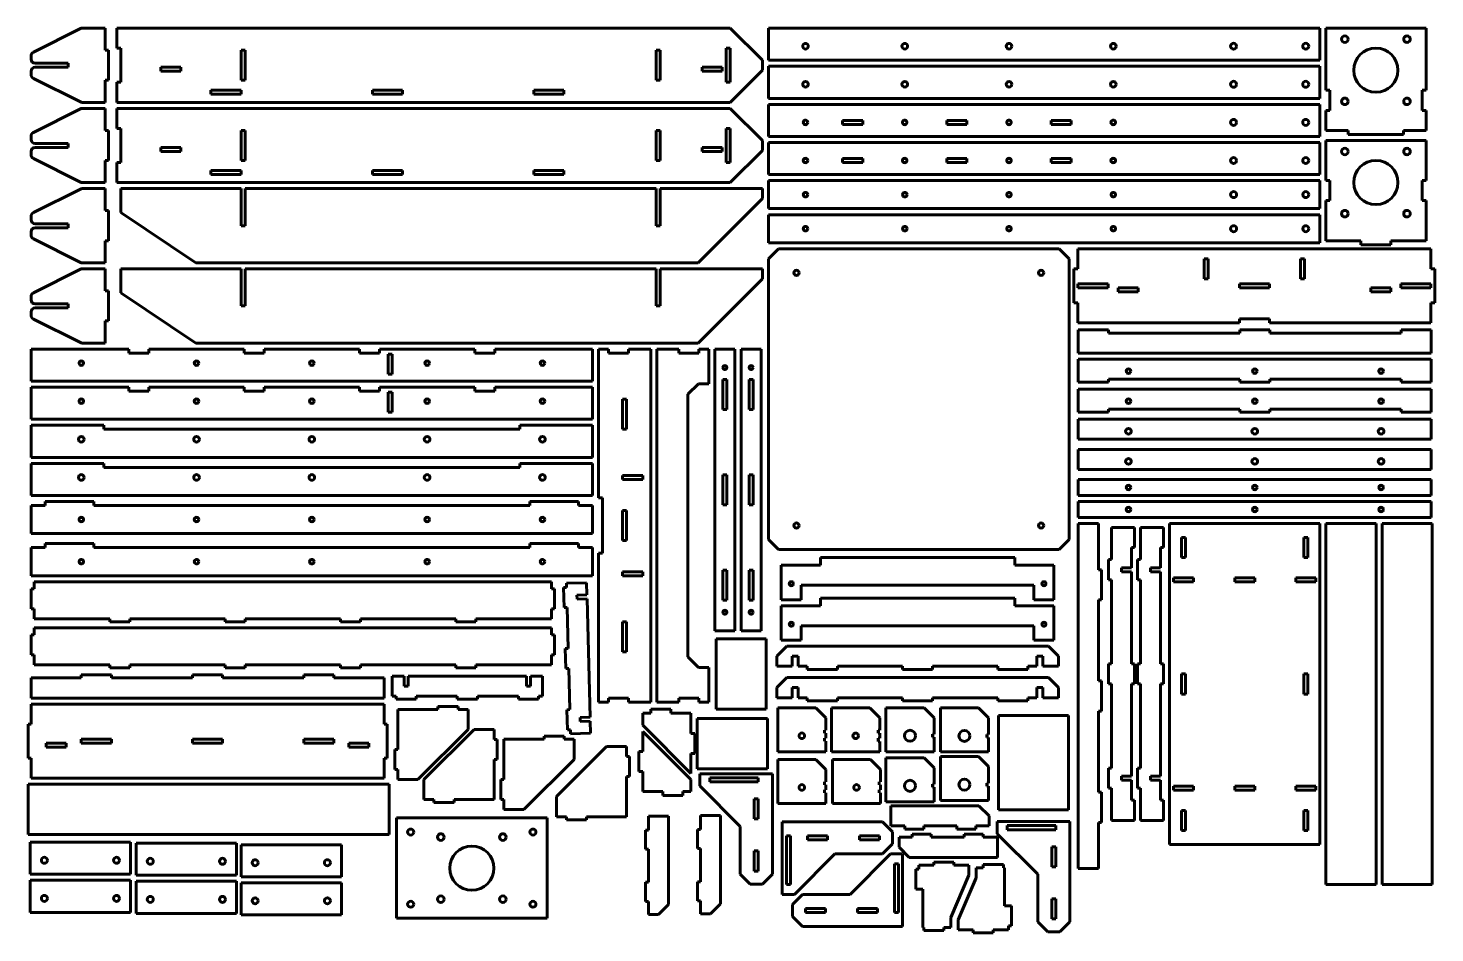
# Model space of a CAD drawing. Header units: millimetres. Extents: x 165 to 866, y -86 to 365.
import ezdxf

# ---------------------------------------------------------------- set-up
doc = ezdxf.new("R2010")
doc.units = ezdxf.units.MM
for name, color, linetype in [('BED_HOLDING_PLAT', 7, 'Continuous'), ('BED_HOLDING_TOP_', 7, 'Continuous'), ('BED_SLIDING_PLAT', 7, 'Continuous'), ('BED_TOP_PLATE', 7, 'Continuous'), ('BOTTOM__PLATE', 7, 'Continuous'), ('BOTTOM_CORNER_SU', 7, 'Continuous'), ('BOTTOM_SUPPORT_P', 7, 'Continuous'), ('CORNER_SUPPORT', 7, 'Continuous'), ('Default', 7, 'Continuous'), ('FRONT_SUPPORT_PL', 7, 'Continuous'), ('LEG', 7, 'Continuous'), ('LEG_JOINT_FRONT_', 7, 'Continuous'), ('LEG_JOINT_PLATE', 7, 'Continuous'), ('LEG_SUPPORT', 7, 'Continuous'), ('LONG_SUPPORT', 7, 'Continuous'), ('MAIN_SUPPORT', 7, 'Continuous'), ('MIDLDE_PLATE', 7, 'Continuous'), ('MOTOR_CLAMP', 7, 'Continuous'), ('MOTOR_PLATE_JOIN', 7, 'Continuous'), ('SCREW_HOLDER', 7, 'Continuous'), ('SCREW_HOLDER_BOT', 7, 'Continuous'), ('SCREW_PLATE', 7, 'Continuous'), ('SCREW_PLATE_SUPP', 7, 'Continuous'), ('SIDE_PLATE', 7, 'Continuous'), ('SIDE_SUPPORT_PLA', 7, 'Continuous'), ('SLIDING_PLATE', 7, 'Continuous'), ('SMALL_SUPPORT', 7, 'Continuous'), ('TOP_CORNER_SUPPO', 7, 'Continuous'), ('TOP_PLATE_', 7, 'Continuous'), ('TOP_SUPPORT_PLAT', 7, 'Continuous'), ('X_HOLDING_PLATE', 7, 'Continuous'), ('X_HOLDING_TOP_PL', 7, 'Continuous'), ('X_MIDDLE_PLATE', 7, 'Continuous'), ('X_MOTOR_PLATE', 7, 'Continuous'), ('X_SLIDE_PLATE', 7, 'Continuous'), ('X_SLIDE_SUPPORT', 7, 'Continuous'), ('Z_HOLDING_PLATE', 7, 'Continuous'), ('Z_HOLDING_TOP_PL', 7, 'Continuous'), ('Z_MIDLDE_PLATE', 7, 'Continuous'), ('Z_SLIDE_PLATE', 7, 'Continuous')]:
    doc.layers.add(name, color=color, linetype=linetype)

# ---------------------------------------------------------------- blocks, each defined once
blk = doc.blocks.new('SE')
at = {"layer": 'BED_HOLDING_PLAT', "color": 7, "linetype": 'Continuous', "lineweight": 60}
for p, q in [((166.29, 188.84), (166.29, 204.84)), ((166.29, 204.84), (215.04, 204.84)), ((215.04, 204.84), (215.04, 202.84)), ((225.04, 202.84), (225.04, 204.84)), ((225.04, 204.84), (272.54, 204.84)), ((272.54, 204.84), (272.54, 202.84)), ((282.54, 202.84), (282.54, 204.84)), ((282.54, 204.84), (330.04, 204.84)), ((330.04, 204.84), (330.04, 202.84)), ((340.04, 202.84), (340.04, 204.84)), ((340.04, 204.84), (387.54, 204.84)), ((387.54, 204.84), (387.54, 202.84)), ((397.54, 204.84), (446.29, 204.84)), ((397.54, 202.84), (397.54, 204.84)), ((446.29, 204.84), (446.29, 188.84)), ((215.04, 202.84), (225.04, 202.84)), ((272.54, 202.84), (282.54, 202.84)), ((330.04, 202.84), (340.04, 202.84)), ((344.29, 192.34), (344.29, 202.34)), ((346.29, 202.34), (344.29, 202.34)), ((346.29, 192.34), (346.29, 202.34)), ((387.54, 202.84), (397.54, 202.84)), ((344.29, 192.34), (346.29, 192.34)), ((446.29, 188.84), (166.29, 188.84))]:
    blk.add_line(p, q, dxfattribs=at)
for centre in [(191.29, 197.84), (248.79, 197.84), (306.29, 197.84), (363.79, 197.84), (421.29, 197.84)]:
    blk.add_circle(centre, 1.12, dxfattribs=at)
blk = doc.blocks.new('SE1')
at = {"layer": 'BED_HOLDING_PLAT', "color": 7, "linetype": 'Continuous', "lineweight": 60}
for p, q in [((166.29, 169.84), (166.29, 185.84)), ((166.29, 185.84), (215.04, 185.84)), ((215.04, 185.84), (215.04, 183.84)), ((215.04, 183.84), (225.04, 183.84)), ((225.04, 183.84), (225.04, 185.84)), ((225.04, 185.84), (272.54, 185.84)), ((272.54, 185.84), (272.54, 183.84)), ((272.54, 183.84), (282.54, 183.84)), ((282.54, 183.84), (282.54, 185.84)), ((282.54, 185.84), (330.04, 185.84)), ((330.04, 185.84), (330.04, 183.84)), ((330.04, 183.84), (340.04, 183.84)), ((340.04, 183.84), (340.04, 185.84)), ((340.04, 185.84), (387.54, 185.84)), ((344.29, 173.34), (344.29, 183.34)), ((346.29, 183.34), (344.29, 183.34)), ((346.29, 173.34), (346.29, 183.34)), ((387.54, 185.84), (387.54, 183.84)), ((387.54, 183.84), (397.54, 183.84)), ((397.54, 185.84), (446.29, 185.84)), ((397.54, 183.84), (397.54, 185.84)), ((446.29, 185.84), (446.29, 169.84)), ((446.29, 169.84), (166.29, 169.84)), ((344.29, 173.34), (346.29, 173.34))]:
    blk.add_line(p, q, dxfattribs=at)
for centre in [(191.29, 178.84), (248.79, 178.84), (306.29, 178.84), (363.79, 178.84), (421.29, 178.84)]:
    blk.add_circle(centre, 1.12, dxfattribs=at)
blk = doc.blocks.new('SE2')
at = {"layer": 'LEG_JOINT_PLATE', "color": 7, "linetype": 'Continuous', "lineweight": 60}
for p, q in [((449.29, 204.84), (454.29, 204.84)), ((449.29, 130.66), (449.29, 204.84)), ((454.29, 202.84), (454.29, 204.84)), ((464.29, 204.84), (475.29, 204.84)), ((464.29, 202.84), (464.29, 204.84)), ((475.29, 204.84), (475.29, 28.84)), ((464.29, 202.84), (454.29, 202.84)), ((461.29, 164.84), (461.29, 179.84)), ((461.29, 179.84), (463.29, 179.84)), ((463.29, 179.84), (463.29, 164.84)), ((463.29, 164.84), (461.29, 164.84)), ((471.29, 141.84), (461.29, 141.84)), ((461.29, 141.84), (461.29, 139.84)), ((471.29, 139.84), (471.29, 141.84)), ((461.29, 139.84), (471.29, 139.84)), ((451.29, 130.66), (449.29, 130.66)), ((451.29, 103.02), (451.29, 130.66)), ((461.29, 109.34), (461.29, 124.34)), ((463.29, 124.34), (461.29, 124.34)), ((463.29, 109.34), (463.29, 124.34)), ((461.29, 109.34), (463.29, 109.34)), ((449.29, 28.84), (449.29, 103.02)), ((449.29, 103.02), (451.29, 103.02)), ((471.29, 93.84), (461.29, 93.84)), ((461.29, 93.84), (461.29, 91.84)), ((461.29, 91.84), (471.29, 91.84)), ((471.29, 91.84), (471.29, 93.84)), ((461.29, 53.84), (461.29, 68.84)), ((463.29, 68.84), (461.29, 68.84)), ((463.29, 53.84), (463.29, 68.84)), ((461.29, 53.84), (463.29, 53.84)), ((454.29, 28.84), (449.29, 28.84)), ((454.29, 30.84), (454.29, 28.84)), ((454.29, 30.84), (464.29, 30.84)), ((464.29, 30.84), (464.29, 28.84)), ((475.29, 28.84), (464.29, 28.84))]:
    blk.add_line(p, q, dxfattribs=at)
blk = doc.blocks.new('SE3')
at = {"layer": 'LEG_SUPPORT', "color": 7, "linetype": 'Continuous', "lineweight": 60}
for p, q in [((595.03, -32.96), (595.03, -22.96)), ((595.03, -22.96), (639.03, -22.96)), ((644.03, -27.96), (639.03, -22.96)), ((644.03, -27.96), (644.03, -32.96)), ((602.03, -32.96), (595.03, -32.96)), ((602.03, -34.46), (602.03, -32.96)), ((611.53, -34.46), (602.03, -34.46)), ((628.03, -32.96), (611.53, -32.96)), ((611.53, -32.96), (611.53, -34.46)), ((628.03, -34.46), (628.03, -32.96)), ((637.53, -34.46), (628.03, -34.46)), ((644.03, -32.96), (637.53, -32.96)), ((637.53, -32.96), (637.53, -34.46))]:
    blk.add_line(p, q, dxfattribs=at)
blk = doc.blocks.new('SE4')
at = {"layer": 'LEG_SUPPORT', "color": 7, "linetype": 'Continuous', "lineweight": 60}
for p, q in [((599.19, -38.59), (605.69, -38.59)), ((599.19, -43.59), (599.19, -38.59)), ((605.69, -37.09), (615.19, -37.09)), ((605.69, -38.59), (605.69, -37.09)), ((615.19, -37.09), (615.19, -38.59)), ((615.19, -38.59), (631.69, -38.59)), ((631.69, -38.59), (631.69, -37.09)), ((631.69, -37.09), (641.19, -37.09)), ((641.19, -37.09), (641.19, -38.59)), ((641.19, -38.59), (648.19, -38.59)), ((648.19, -38.59), (648.19, -48.59)), ((599.19, -43.59), (604.19, -48.59)), ((648.19, -48.59), (604.19, -48.59))]:
    blk.add_line(p, q, dxfattribs=at)
blk = doc.blocks.new('SE5')
at = {"layer": 'LEG_SUPPORT', "color": 7, "linetype": 'Continuous', "lineweight": 60}
for p, q in [((500.06, -27.75), (510.06, -27.75)), ((500.06, -34.75), (500.06, -27.75)), ((510.06, -27.75), (510.06, -71.75)), ((498.56, -34.75), (500.06, -34.75)), ((498.56, -44.25), (498.56, -34.75)), ((500.06, -44.25), (498.56, -44.25)), ((500.06, -60.75), (500.06, -44.25)), ((498.56, -70.25), (498.56, -60.75)), ((498.56, -60.75), (500.06, -60.75)), ((500.06, -70.25), (498.56, -70.25)), ((500.06, -76.75), (500.06, -70.25)), ((505.06, -76.75), (500.06, -76.75)), ((505.06, -76.75), (510.06, -71.75))]:
    blk.add_line(p, q, dxfattribs=at)
blk = doc.blocks.new('SE6')
at = {"layer": 'LEG_SUPPORT', "color": 7, "linetype": 'Continuous', "lineweight": 60}
for p, q in [((474.2, -28.03), (484.2, -28.03)), ((474.2, -35.03), (474.2, -28.03)), ((484.2, -28.03), (484.2, -72.03)), ((472.7, -35.03), (474.2, -35.03)), ((472.7, -44.53), (472.7, -35.03)), ((474.2, -44.53), (472.7, -44.53)), ((474.2, -61.03), (474.2, -44.53)), ((472.7, -70.53), (472.7, -61.03)), ((472.7, -61.03), (474.2, -61.03)), ((474.2, -70.53), (472.7, -70.53)), ((474.2, -77.03), (474.2, -70.53)), ((479.2, -77.03), (474.2, -77.03)), ((479.2, -77.03), (484.2, -72.03))]:
    blk.add_line(p, q, dxfattribs=at)
blk = doc.blocks.new('SE7')
at = {"layer": 'LEG', "color": 7, "linetype": 'Continuous', "lineweight": 60}
for p, q in [((540.94, -67.07), (540.94, -30.84)), ((540.94, -30.84), (590.94, -30.84)), ((595.94, -35.84), (590.94, -30.84)), ((544.94, -37.84), (542.94, -37.84)), ((542.94, -62.11), (542.94, -37.84)), ((544.94, -62.11), (544.94, -37.84)), ((563.44, -37.84), (553.44, -37.84)), ((553.44, -37.84), (553.44, -39.84)), ((563.44, -39.84), (553.44, -39.84)), ((563.44, -39.84), (563.44, -37.84)), ((579.44, -37.84), (579.44, -39.84)), ((589.44, -37.84), (579.44, -37.84)), ((589.44, -39.84), (579.44, -39.84)), ((589.44, -39.84), (589.44, -37.84)), ((590.94, -46.84), (595.94, -41.84)), ((595.94, -35.84), (595.94, -41.84)), ((546.94, -67.07), (567.17, -46.84)), ((590.94, -46.84), (567.17, -46.84)), ((544.94, -62.11), (542.94, -62.11)), ((540.94, -67.07), (546.94, -67.07))]:
    blk.add_line(p, q, dxfattribs=at)
blk = doc.blocks.new('SE8')
at = {"layer": 'LEG', "color": 7, "linetype": 'Continuous', "lineweight": 60}
for p, q in [((594.94, -46.86), (574.72, -67.09)), ((600.94, -46.86), (594.94, -46.86)), ((600.94, -46.86), (600.94, -83.09)), ((596.94, -51.82), (596.94, -76.09)), ((596.94, -51.82), (598.94, -51.82)), ((598.94, -51.82), (598.94, -76.09)), ((550.94, -67.09), (545.94, -72.09)), ((550.94, -67.09), (574.72, -67.09)), ((545.94, -78.09), (545.94, -72.09)), ((552.44, -74.09), (562.44, -74.09)), ((552.44, -74.09), (552.44, -76.09)), ((552.44, -76.09), (562.44, -76.09)), ((562.44, -76.09), (562.44, -74.09)), ((578.44, -74.09), (578.44, -76.09)), ((578.44, -74.09), (588.44, -74.09)), ((578.44, -76.09), (588.44, -76.09)), ((588.44, -76.09), (588.44, -74.09)), ((596.94, -76.09), (598.94, -76.09)), ((545.94, -78.09), (550.94, -83.09)), ((600.94, -83.09), (550.94, -83.09))]:
    blk.add_line(p, q, dxfattribs=at)
blk = doc.blocks.new('SE9')
at = {"layer": 'MIDLDE_PLATE', "color": 7, "linetype": 'Continuous', "lineweight": 60}
for p, q in [((166.29, 112.84), (166.29, 126.84)), ((166.29, 126.84), (173.29, 126.84)), ((173.29, 128.84), (173.29, 126.84)), ((197.56, 128.84), (173.29, 128.84)), ((197.56, 126.84), (197.56, 128.84)), ((197.56, 126.84), (415.03, 126.84)), ((415.03, 128.84), (415.03, 126.84)), ((439.29, 128.84), (415.03, 128.84)), ((439.29, 126.84), (439.29, 128.84)), ((439.29, 126.84), (446.29, 126.84)), ((446.29, 126.84), (446.29, 112.84)), ((446.29, 112.84), (166.29, 112.84))]:
    blk.add_line(p, q, dxfattribs=at)
for centre in [(191.29, 119.84), (248.79, 119.84), (306.29, 119.84), (363.79, 119.84), (421.29, 119.84)]:
    blk.add_circle(centre, 1.12, dxfattribs=at)
blk = doc.blocks.new('SE10')
at = {"layer": 'MIDLDE_PLATE', "color": 7, "linetype": 'Continuous', "lineweight": 60}
for p, q in [((166.29, 91.84), (166.29, 105.84)), ((166.29, 105.84), (173.29, 105.84)), ((173.29, 107.84), (173.29, 105.84)), ((197.56, 107.84), (173.29, 107.84)), ((197.56, 105.84), (197.56, 107.84)), ((197.56, 105.84), (415.03, 105.84)), ((415.03, 107.84), (415.03, 105.84)), ((439.29, 107.84), (415.03, 107.84)), ((439.29, 105.84), (439.29, 107.84)), ((439.29, 105.84), (446.29, 105.84)), ((446.29, 105.84), (446.29, 91.84)), ((446.29, 91.84), (166.29, 91.84))]:
    blk.add_line(p, q, dxfattribs=at)
for centre in [(191.29, 98.84), (248.79, 98.84), (306.29, 98.84), (363.79, 98.84), (421.29, 98.84)]:
    blk.add_circle(centre, 1.12, dxfattribs=at)
blk = doc.blocks.new('SE11')
at = {"layer": 'MOTOR_CLAMP', "color": 7, "linetype": 'Continuous', "lineweight": 60}
for p, q in [((811.99, 364.84), (861.99, 364.84)), ((811.99, 333.84), (811.99, 364.84)), ((861.99, 364.84), (861.99, 333.84)), ((811.99, 333.84), (813.99, 333.84)), ((813.99, 323.84), (813.99, 333.84)), ((859.99, 323.84), (859.99, 333.84)), ((859.99, 333.84), (861.99, 333.84)), ((811.99, 313.84), (811.99, 323.84)), ((811.99, 323.84), (813.99, 323.84)), ((859.99, 323.84), (861.99, 323.84)), ((861.99, 323.84), (861.99, 313.84)), ((823.16, 313.84), (811.99, 313.84)), ((823.16, 311.84), (823.16, 313.84)), ((850.81, 311.84), (823.16, 311.84)), ((861.99, 313.84), (850.81, 313.84)), ((850.81, 313.84), (850.81, 311.84))]:
    blk.add_line(p, q, dxfattribs=at)
for centre, radius in [((821.49, 359.34), 1.65), ((852.49, 359.34), 1.65), ((836.99, 343.84), 11), ((821.49, 328.34), 1.65), ((852.49, 328.34), 1.65)]:
    blk.add_circle(centre, radius, dxfattribs=at)
blk = doc.blocks.new('SE12')
at = {"layer": 'TOP_CORNER_SUPPO', "color": 7, "linetype": 'Continuous', "lineweight": 60}
for p, q in [((471.34, 17.23), (471.34, 23.23)), ((475.35, 23.23), (471.34, 23.23)), ((475.35, 25.23), (475.35, 23.23)), ((485.35, 25.23), (475.35, 25.23)), ((485.35, 23.23), (485.35, 25.23)), ((495.35, 23.23), (485.35, 23.23)), ((495.35, 13.23), (495.35, 23.23)), ((471.34, 17.23), (495.35, -6.77)), ((495.35, 13.23), (497.35, 13.23)), ((497.35, 13.23), (497.35, 3.23)), ((495.35, -6.77), (495.35, 3.23)), ((497.35, 3.23), (495.35, 3.23))]:
    blk.add_line(p, q, dxfattribs=at)
blk = doc.blocks.new('SE13')
at = {"layer": 'TOP_CORNER_SUPPO', "color": 7, "linetype": 'Continuous', "lineweight": 60}
for p, q in [((471.34, 14.23), (471.34, 4.23)), ((495.35, -9.77), (471.34, 14.23)), ((469.34, -5.77), (469.34, 4.23)), ((469.34, 4.23), (471.34, 4.23)), ((471.34, -5.77), (469.34, -5.77)), ((471.34, -5.77), (471.34, -15.77)), ((495.35, -9.77), (495.35, -15.77)), ((471.34, -15.77), (481.34, -15.77)), ((481.34, -15.77), (481.34, -17.77)), ((481.34, -17.77), (491.34, -17.77)), ((491.34, -15.77), (495.35, -15.77)), ((491.34, -17.77), (491.34, -15.77))]:
    blk.add_line(p, q, dxfattribs=at)
blk = doc.blocks.new('SE14')
at = {"layer": 'BED_SLIDING_PLAT', "color": 7, "linetype": 'Continuous', "lineweight": 60}
for p, q in [((164.79, -37.16), (164.79, -12.16)), ((164.79, -12.16), (344.79, -12.16)), ((344.79, -12.16), (344.79, -37.16)), ((344.79, -37.16), (164.79, -37.16))]:
    blk.add_line(p, q, dxfattribs=at)
blk = doc.blocks.new('SE15')
at = {"layer": 'BED_TOP_PLATE', "color": 7, "linetype": 'Continuous', "lineweight": 60}
for p, q in [((538.99, 254.84), (533.99, 249.84)), ((538.99, 254.84), (678.99, 254.84)), ((683.99, 249.84), (678.99, 254.84)), ((533.99, 109.84), (533.99, 249.84)), ((683.99, 249.84), (683.99, 109.84)), ((533.99, 109.84), (538.99, 104.84)), ((678.99, 104.84), (683.99, 109.84)), ((678.99, 104.84), (538.99, 104.84))]:
    blk.add_line(p, q, dxfattribs=at)
for centre in [(547.99, 242.84), (669.99, 242.84), (547.99, 116.84), (669.99, 116.84)]:
    blk.add_circle(centre, 1.3, dxfattribs=at)
blk = doc.blocks.new('SE16')
at = {"layer": 'SCREW_HOLDER', "color": 7, "linetype": 'Continuous', "lineweight": 60}
for p, q in [((619.76, 3.96), (619.76, 25.96)), ((619.76, 25.96), (638.76, 25.96)), ((643.76, 20.96), (638.76, 25.96)), ((643.76, 20.96), (643.76, 12.71)), ((643.01, 12.71), (643.01, 11.21)), ((643.76, 12.71), (643.01, 12.71)), ((643.01, 11.21), (643.76, 11.21)), ((643.76, 11.21), (643.76, 3.96)), ((643.76, 3.96), (619.76, 3.96))]:
    blk.add_line(p, q, dxfattribs=at)
blk.add_circle((631.76, 11.96), 2.75, dxfattribs=at)
blk = doc.blocks.new('SE17')
at = {"layer": 'SCREW_HOLDER', "color": 7, "linetype": 'Continuous', "lineweight": 60}
for p, q in [((619.76, -20.33), (619.76, 1.67)), ((619.76, 1.67), (638.76, 1.67)), ((643.76, -3.33), (638.76, 1.67)), ((643.76, -3.33), (643.76, -11.58)), ((643.01, -11.58), (643.01, -13.08)), ((643.76, -11.58), (643.01, -11.58)), ((643.01, -13.08), (643.76, -13.08)), ((643.76, -13.08), (643.76, -20.33)), ((643.76, -20.33), (619.76, -20.33))]:
    blk.add_line(p, q, dxfattribs=at)
blk.add_circle((631.76, -12.33), 2.75, dxfattribs=at)
blk = doc.blocks.new('SE18')
at = {"layer": 'SCREW_HOLDER', "color": 7, "linetype": 'Continuous', "lineweight": 60}
for p, q in [((592.62, 4.02), (592.62, 26.02)), ((592.62, 26.02), (611.62, 26.02)), ((616.62, 21.02), (611.62, 26.02)), ((616.62, 21.02), (616.62, 12.77)), ((615.87, 12.77), (615.87, 11.27)), ((616.62, 12.77), (615.87, 12.77)), ((615.87, 11.27), (616.62, 11.27)), ((616.62, 11.27), (616.62, 4.02)), ((616.62, 4.02), (592.62, 4.02))]:
    blk.add_line(p, q, dxfattribs=at)
blk.add_circle((604.62, 12.02), 2.75, dxfattribs=at)
blk = doc.blocks.new('SE19')
at = {"layer": 'SCREW_HOLDER', "color": 7, "linetype": 'Continuous', "lineweight": 60}
for p, q in [((592.62, -20.93), (592.62, 1.07)), ((592.62, 1.07), (611.62, 1.07)), ((616.62, -3.93), (611.62, 1.07)), ((616.62, -3.93), (616.62, -12.18)), ((615.87, -12.18), (615.87, -13.68)), ((616.62, -12.18), (615.87, -12.18)), ((615.87, -13.68), (616.62, -13.68)), ((616.62, -13.68), (616.62, -20.93)), ((616.62, -20.93), (592.62, -20.93))]:
    blk.add_line(p, q, dxfattribs=at)
blk.add_circle((604.62, -12.93), 2.75, dxfattribs=at)
blk = doc.blocks.new('SE20')
at = {"layer": 'SCREW_PLATE_SUPP', "color": 7, "linetype": 'Continuous', "lineweight": 60}
for p, q in [((543.19, 56.65), (538.19, 51.65)), ((543.19, 56.65), (673.63, 56.65)), ((678.63, 51.65), (673.63, 56.65)), ((538.19, 46.65), (538.19, 51.65)), ((545.91, 51.65), (548.91, 51.65)), ((545.91, 46.65), (545.91, 51.65)), ((548.91, 51.65), (548.91, 46.65)), ((667.91, 51.65), (670.91, 51.65)), ((667.91, 46.65), (667.91, 51.65)), ((670.91, 51.65), (670.91, 46.65)), ((678.63, 51.65), (678.63, 46.65)), ((545.91, 46.65), (538.19, 46.65)), ((548.91, 46.65), (553.41, 46.65)), ((553.41, 45.15), (553.41, 46.65)), ((568.41, 45.15), (553.41, 45.15)), ((568.41, 46.65), (600.91, 46.65)), ((568.41, 45.15), (568.41, 46.65)), ((600.91, 46.65), (600.91, 45.15)), ((600.91, 45.15), (615.91, 45.15)), ((615.91, 45.15), (615.91, 46.65)), ((648.42, 46.65), (615.91, 46.65)), ((648.42, 45.15), (648.42, 46.65)), ((648.42, 45.15), (663.42, 45.15)), ((667.91, 46.65), (663.42, 46.65)), ((663.42, 45.15), (663.42, 46.65)), ((678.63, 46.65), (670.91, 46.65))]:
    blk.add_line(p, q, dxfattribs=at)
blk = doc.blocks.new('SE21')
at = {"layer": 'SCREW_PLATE_SUPP', "color": 7, "linetype": 'Continuous', "lineweight": 60}
for p, q in [((543.19, 41.02), (538.19, 36.02)), ((538.19, 31.02), (538.19, 36.02)), ((543.19, 41.02), (673.63, 41.02)), ((545.91, 36.02), (548.91, 36.02)), ((545.91, 31.02), (545.91, 36.02)), ((548.91, 36.02), (548.91, 31.02)), ((667.91, 36.02), (670.91, 36.02)), ((667.91, 31.02), (667.91, 36.02)), ((670.91, 36.02), (670.91, 31.02)), ((678.63, 36.02), (673.63, 41.02)), ((678.63, 36.02), (678.63, 31.02)), ((545.91, 31.02), (538.19, 31.02)), ((548.91, 31.02), (553.41, 31.02)), ((553.41, 29.52), (553.41, 31.02)), ((568.41, 29.52), (553.41, 29.52)), ((568.41, 31.02), (600.91, 31.02)), ((568.41, 29.52), (568.41, 31.02)), ((600.91, 31.02), (600.91, 29.52)), ((600.91, 29.52), (615.91, 29.52)), ((615.91, 29.52), (615.91, 31.02)), ((648.42, 31.02), (615.91, 31.02)), ((648.42, 29.52), (648.42, 31.02)), ((648.42, 29.52), (663.42, 29.52)), ((667.91, 31.02), (663.42, 31.02)), ((663.42, 29.52), (663.42, 31.02)), ((678.63, 31.02), (670.91, 31.02))]:
    blk.add_line(p, q, dxfattribs=at)
blk = doc.blocks.new('SE22')
at = {"layer": 'SCREW_PLATE', "color": 7, "linetype": 'Continuous', "lineweight": 60}
for p, q in [((520.39, 204.84), (530.39, 204.84)), ((520.39, 64.4), (520.39, 204.84)), ((530.39, 204.84), (530.39, 64.4)), ((526.39, 189.62), (524.39, 189.62)), ((524.39, 189.62), (524.39, 174.62)), ((526.39, 189.62), (526.39, 174.62)), ((526.39, 174.62), (524.39, 174.62)), ((524.39, 142.12), (526.39, 142.12)), ((524.39, 142.12), (524.39, 127.12)), ((526.39, 142.12), (526.39, 127.12)), ((524.39, 127.12), (526.39, 127.12)), ((524.39, 94.62), (526.39, 94.62)), ((524.39, 94.62), (524.39, 79.62)), ((526.39, 94.62), (526.39, 79.62)), ((524.39, 79.62), (526.39, 79.62)), ((530.39, 64.4), (520.39, 64.4))]:
    blk.add_line(p, q, dxfattribs=at)
for centre in [(525.39, 195.62), (525.39, 73.62)]:
    blk.add_circle(centre, 1, dxfattribs=at)
blk = doc.blocks.new('SE23')
at = {"layer": 'SCREW_PLATE', "color": 7, "linetype": 'Continuous', "lineweight": 60}
for p, q in [((507.29, 204.84), (517.29, 204.84)), ((507.29, 64.4), (507.29, 204.84)), ((517.29, 204.84), (517.29, 64.4)), ((513.29, 189.62), (511.29, 189.62)), ((511.29, 189.62), (511.29, 174.62)), ((513.29, 189.62), (513.29, 174.62)), ((513.29, 174.62), (511.29, 174.62)), ((511.29, 142.12), (513.29, 142.12)), ((511.29, 142.12), (511.29, 127.12)), ((513.29, 142.12), (513.29, 127.12)), ((511.29, 127.12), (513.29, 127.12)), ((511.29, 94.62), (513.29, 94.62)), ((511.29, 94.62), (511.29, 79.62)), ((513.29, 94.62), (513.29, 79.62)), ((511.29, 79.62), (513.29, 79.62)), ((517.29, 64.4), (507.29, 64.4))]:
    blk.add_line(p, q, dxfattribs=at)
for centre in [(512.29, 195.62), (512.29, 73.62)]:
    blk.add_circle(centre, 1, dxfattribs=at)
blk = doc.blocks.new('SE24')
at = {"layer": 'SLIDING_PLATE', "color": 7, "linetype": 'Continuous', "lineweight": 60}
for p, q in [((559.93, 100.86), (656.9, 100.86)), ((559.93, 100.86), (559.93, 97.08)), ((656.9, 100.86), (656.9, 97.08)), ((540.41, 79.86), (540.41, 97.08)), ((559.93, 97.08), (540.41, 97.08)), ((656.9, 97.08), (676.41, 97.08)), ((676.41, 97.08), (676.41, 79.86)), ((550.41, 87.08), (550.41, 79.86)), ((550.41, 87.08), (666.41, 87.08)), ((666.41, 87.08), (666.41, 79.86)), ((550.41, 79.86), (540.41, 79.86)), ((676.41, 79.86), (666.41, 79.86))]:
    blk.add_line(p, q, dxfattribs=at)
for centre in [(545.41, 87.86), (671.41, 87.86)]:
    blk.add_circle(centre, 1, dxfattribs=at)
blk = doc.blocks.new('SE25')
at = {"layer": 'SLIDING_PLATE', "color": 7, "linetype": 'Continuous', "lineweight": 60}
for p, q in [((559.93, 80.65), (656.9, 80.65)), ((559.93, 80.65), (559.93, 76.86)), ((656.9, 80.65), (656.9, 76.86)), ((540.41, 59.65), (540.41, 76.86)), ((559.93, 76.86), (540.41, 76.86)), ((656.9, 76.86), (676.41, 76.86)), ((676.41, 76.86), (676.41, 59.65)), ((550.41, 66.87), (550.41, 59.65)), ((550.41, 66.87), (666.41, 66.87)), ((666.41, 66.87), (666.41, 59.65)), ((550.41, 59.65), (540.41, 59.65)), ((676.41, 59.65), (666.41, 59.65))]:
    blk.add_line(p, q, dxfattribs=at)
for centre in [(545.41, 67.65), (671.41, 67.65)]:
    blk.add_circle(centre, 1, dxfattribs=at)
blk = doc.blocks.new('SE26')
at = {"layer": 'MOTOR_PLATE_JOIN', "color": 7, "linetype": 'Continuous', "lineweight": 60}
for p, q in [((271.02, -58.27), (271.02, -42.27)), ((271.02, -42.27), (321.02, -42.27)), ((321.02, -42.27), (321.02, -58.27)), ((321.02, -58.27), (271.02, -58.27))]:
    blk.add_line(p, q, dxfattribs=at)
for centre in [(278.02, -51.27), (314.02, -51.27)]:
    blk.add_circle(centre, 1.5, dxfattribs=at)
blk = doc.blocks.new('SE27')
at = {"layer": 'MOTOR_PLATE_JOIN', "color": 7, "linetype": 'Continuous', "lineweight": 60}
for p, q in [((271.02, -77.27), (271.02, -61.27)), ((271.02, -61.27), (321.02, -61.27)), ((321.02, -61.27), (321.02, -77.27)), ((321.02, -77.27), (271.02, -77.27))]:
    blk.add_line(p, q, dxfattribs=at)
for centre in [(278.02, -70.27), (314.02, -70.27)]:
    blk.add_circle(centre, 1.5, dxfattribs=at)
blk = doc.blocks.new('SE28')
at = {"layer": 'MOTOR_PLATE_JOIN', "color": 7, "linetype": 'Continuous', "lineweight": 60}
for p, q in [((165.88, -57.05), (165.88, -41.05)), ((165.88, -41.05), (215.88, -41.05)), ((215.88, -41.05), (215.88, -57.05)), ((215.88, -57.05), (165.88, -57.05))]:
    blk.add_line(p, q, dxfattribs=at)
for centre in [(172.88, -50.05), (208.88, -50.05)]:
    blk.add_circle(centre, 1.5, dxfattribs=at)
blk = doc.blocks.new('SE29')
at = {"layer": 'MOTOR_PLATE_JOIN', "color": 7, "linetype": 'Continuous', "lineweight": 60}
for p, q in [((165.88, -76.05), (165.88, -60.05)), ((165.88, -60.05), (215.88, -60.05)), ((215.88, -60.05), (215.88, -76.05)), ((215.88, -76.05), (165.88, -76.05))]:
    blk.add_line(p, q, dxfattribs=at)
for centre in [(172.88, -69.05), (208.88, -69.05)]:
    blk.add_circle(centre, 1.5, dxfattribs=at)
blk = doc.blocks.new('SE30')
at = {"layer": 'MOTOR_PLATE_JOIN', "color": 7, "linetype": 'Continuous', "lineweight": 60}
for p, q in [((218.73, -57.54), (218.73, -41.54)), ((218.73, -41.54), (268.73, -41.54)), ((268.73, -41.54), (268.73, -57.54)), ((268.73, -57.54), (218.73, -57.54))]:
    blk.add_line(p, q, dxfattribs=at)
for centre in [(225.73, -50.54), (261.73, -50.54)]:
    blk.add_circle(centre, 1.5, dxfattribs=at)
blk = doc.blocks.new('SE31')
at = {"layer": 'MOTOR_PLATE_JOIN', "color": 7, "linetype": 'Continuous', "lineweight": 60}
for p, q in [((218.73, -76.54), (218.73, -60.54)), ((218.73, -60.54), (268.73, -60.54)), ((268.73, -60.54), (268.73, -76.54)), ((268.73, -76.54), (218.73, -76.54))]:
    blk.add_line(p, q, dxfattribs=at)
for centre in [(225.73, -69.54), (261.73, -69.54)]:
    blk.add_circle(centre, 1.5, dxfattribs=at)
blk = doc.blocks.new('SE32')
at = {"layer": 'SLIDING_PLATE', "color": 7, "linetype": 'Continuous', "lineweight": 60}
for p, q in [((840.07, -62.16), (840.07, 117.84)), ((840.07, 117.84), (865.07, 117.84)), ((865.07, 117.84), (865.07, -62.16)), ((865.07, -62.16), (840.07, -62.16))]:
    blk.add_line(p, q, dxfattribs=at)
blk = doc.blocks.new('SE33')
at = {"layer": 'X_HOLDING_PLATE', "color": 7, "linetype": 'Continuous', "lineweight": 60}
for p, q in [((533.99, 310.84), (533.99, 326.84)), ((533.99, 326.84), (808.99, 326.84)), ((808.99, 326.84), (808.99, 310.84)), ((571.02, 318.84), (571.02, 316.84)), ((571.02, 318.84), (581.02, 318.84)), ((571.02, 316.84), (581.02, 316.84)), ((581.02, 318.84), (581.02, 316.84)), ((633.02, 318.84), (623.02, 318.84)), ((623.02, 316.84), (623.02, 318.84)), ((633.02, 316.84), (623.02, 316.84)), ((633.02, 318.84), (633.02, 316.84)), ((685.02, 318.84), (675.02, 318.84)), ((675.02, 316.84), (675.02, 318.84)), ((685.02, 316.84), (675.02, 316.84)), ((685.02, 318.84), (685.02, 316.84)), ((808.99, 310.84), (533.99, 310.84))]:
    blk.add_line(p, q, dxfattribs=at)
for centre, radius in [((552.47, 317.84), 1.13), ((601.99, 317.84), 1.13), ((653.99, 317.84), 1.13), ((705.99, 317.84), 1.13), ((765.99, 317.84), 1.5), ((801.99, 317.84), 1.5)]:
    blk.add_circle(centre, radius, dxfattribs=at)
blk = doc.blocks.new('SE34')
at = {"layer": 'X_HOLDING_PLATE', "color": 7, "linetype": 'Continuous', "lineweight": 60}
for p, q in [((533.99, 291.84), (533.99, 307.84)), ((533.99, 307.84), (808.99, 307.84)), ((808.99, 307.84), (808.99, 291.84)), ((571.02, 299.84), (571.02, 297.84)), ((571.02, 299.84), (581.02, 299.84)), ((571.02, 297.84), (581.02, 297.84)), ((581.02, 299.84), (581.02, 297.84)), ((633.02, 299.84), (623.02, 299.84)), ((623.02, 297.84), (623.02, 299.84)), ((633.02, 297.84), (623.02, 297.84)), ((633.02, 299.84), (633.02, 297.84)), ((685.02, 299.84), (675.02, 299.84)), ((675.02, 297.84), (675.02, 299.84)), ((685.02, 297.84), (675.02, 297.84)), ((685.02, 299.84), (685.02, 297.84)), ((808.99, 291.84), (533.99, 291.84))]:
    blk.add_line(p, q, dxfattribs=at)
for centre, radius in [((552.47, 298.84), 1.13), ((601.99, 298.84), 1.13), ((653.99, 298.84), 1.13), ((705.99, 298.84), 1.13), ((765.99, 298.84), 1.5), ((801.99, 298.84), 1.5)]:
    blk.add_circle(centre, radius, dxfattribs=at)
blk = doc.blocks.new('SE35')
at = {"layer": 'X_MIDDLE_PLATE', "color": 7, "linetype": 'Continuous', "lineweight": 60}
for p, q in [((533.99, 274.84), (533.99, 288.84)), ((533.99, 288.84), (808.99, 288.84)), ((808.99, 288.84), (808.99, 274.84)), ((808.99, 274.84), (533.99, 274.84))]:
    blk.add_line(p, q, dxfattribs=at)
for centre, radius in [((552.5, 281.84), 1.13), ((602.02, 281.84), 1.13), ((654.02, 281.84), 1.13), ((706.02, 281.84), 1.13), ((766.01, 281.84), 1.5), ((802.01, 281.84), 1.5)]:
    blk.add_circle(centre, radius, dxfattribs=at)
blk = doc.blocks.new('SE36')
at = {"layer": 'X_MIDDLE_PLATE', "color": 7, "linetype": 'Continuous', "lineweight": 60}
for p, q in [((533.99, 257.84), (533.99, 271.84)), ((533.99, 271.84), (808.99, 271.84)), ((808.99, 271.84), (808.99, 257.84)), ((808.99, 257.84), (533.99, 257.84))]:
    blk.add_line(p, q, dxfattribs=at)
for centre, radius in [((552.5, 264.84), 1.13), ((602.02, 264.84), 1.13), ((654.02, 264.84), 1.13), ((706.02, 264.84), 1.13), ((766.01, 264.84), 1.5), ((802.01, 264.84), 1.5)]:
    blk.add_circle(centre, radius, dxfattribs=at)
blk = doc.blocks.new('SE37')
at = {"layer": 'X_MOTOR_PLATE', "color": 7, "linetype": 'Continuous', "lineweight": 60}
for p, q in [((348.58, -28.96), (423.58, -28.96)), ((348.58, -78.96), (348.58, -28.96)), ((423.58, -28.96), (423.58, -78.96)), ((423.58, -78.96), (348.58, -78.96))]:
    blk.add_line(p, q, dxfattribs=at)
for centre, radius in [((355.58, -35.96), 1.5), ((416.58, -35.96), 1.5), ((370.58, -38.46), 1.65), ((401.58, -38.46), 1.65), ((386.08, -53.96), 11), ((370.58, -69.46), 1.65), ((401.58, -69.46), 1.65), ((355.58, -71.96), 1.5), ((416.58, -71.96), 1.5)]:
    blk.add_circle(centre, radius, dxfattribs=at)
blk = doc.blocks.new('SE38')
at = {"layer": 'X_SLIDE_PLATE', "color": 7, "linetype": 'Continuous', "lineweight": 60}
for p, q in [((648.72, -24.94), (648.72, 22.06)), ((648.72, 22.06), (683.72, 22.06)), ((683.72, 22.06), (683.72, -24.94)), ((683.72, -24.94), (648.72, -24.94))]:
    blk.add_line(p, q, dxfattribs=at)
blk = doc.blocks.new('SE39')
at = {"layer": 'X_SLIDE_SUPPORT', "color": 7, "linetype": 'Continuous', "lineweight": 60}
for p, q in [((498.5, -4.43), (498.5, 20.57)), ((498.5, 20.57), (533.5, 20.57)), ((533.5, 20.57), (533.5, -4.43)), ((533.5, -4.43), (498.5, -4.43))]:
    blk.add_line(p, q, dxfattribs=at)
blk = doc.blocks.new('SE40')
at = {"layer": 'X_SLIDE_SUPPORT', "color": 7, "linetype": 'Continuous', "lineweight": 60}
for p, q in [((507.95, 25.28), (507.95, 60.28)), ((507.95, 60.28), (532.95, 60.28)), ((532.95, 60.28), (532.95, 25.28)), ((532.95, 25.28), (507.95, 25.28))]:
    blk.add_line(p, q, dxfattribs=at)
blk = doc.blocks.new('SE41')
at = {"layer": 'Z_SLIDE_PLATE', "color": 7, "linetype": 'Continuous', "lineweight": 60}
for p, q in [((734.07, -42.16), (734.07, 117.84)), ((734.07, 117.84), (809.07, 117.84)), ((809.07, 117.84), (809.07, -42.16)), ((740.07, 110.84), (742.07, 110.84)), ((740.07, 100.84), (740.07, 110.84)), ((742.07, 110.84), (742.07, 100.84)), ((801.07, 110.84), (801.07, 100.84)), ((801.07, 110.84), (803.07, 110.84)), ((803.07, 100.84), (803.07, 110.84)), ((740.07, 100.84), (742.07, 100.84)), ((801.07, 100.84), (803.07, 100.84)), ((736.07, 90.84), (736.07, 88.84)), ((746.07, 90.84), (736.07, 90.84)), ((736.07, 88.84), (746.07, 88.84)), ((746.07, 88.84), (746.07, 90.84)), ((766.57, 90.84), (776.57, 90.84)), ((766.57, 88.84), (766.57, 90.84)), ((776.57, 88.84), (766.57, 88.84)), ((776.57, 90.84), (776.57, 88.84)), ((797.07, 90.84), (807.07, 90.84)), ((797.07, 88.84), (797.07, 90.84)), ((807.07, 88.84), (797.07, 88.84)), ((807.07, 90.84), (807.07, 88.84)), ((740.07, 42.84), (742.07, 42.84)), ((740.07, 42.84), (740.07, 32.84)), ((742.07, 42.84), (742.07, 32.84)), ((801.07, 42.84), (803.07, 42.84)), ((801.07, 32.84), (801.07, 42.84)), ((803.07, 32.84), (803.07, 42.84)), ((740.07, 32.84), (742.07, 32.84)), ((803.07, 32.84), (801.07, 32.84)), ((746.07, -13.16), (736.07, -13.16)), ((736.07, -13.16), (736.07, -15.16)), ((746.07, -15.16), (746.07, -13.16)), ((766.57, -15.16), (766.57, -13.16)), ((766.57, -13.16), (776.57, -13.16)), ((776.57, -13.16), (776.57, -15.16)), ((797.07, -15.16), (797.07, -13.16)), ((797.07, -13.16), (807.07, -13.16)), ((807.07, -13.16), (807.07, -15.16)), ((736.07, -15.16), (746.07, -15.16)), ((776.57, -15.16), (766.57, -15.16)), ((807.07, -15.16), (797.07, -15.16)), ((740.07, -25.16), (740.07, -35.16)), ((740.07, -25.16), (742.07, -25.16)), ((742.07, -25.16), (742.07, -35.16)), ((803.07, -25.16), (801.07, -25.16)), ((801.07, -25.16), (801.07, -35.16)), ((803.07, -25.16), (803.07, -35.16)), ((742.07, -35.16), (740.07, -35.16)), ((801.07, -35.16), (803.07, -35.16)), ((809.07, -42.16), (734.07, -42.16))]:
    blk.add_line(p, q, dxfattribs=at)
blk = doc.blocks.new('SE42')
at = {"layer": 'SLIDING_PLATE', "color": 7, "linetype": 'Continuous', "lineweight": 60}
for p, q in [((812.07, -62.16), (812.07, 117.84)), ((812.07, 117.84), (837.07, 117.84)), ((837.07, 117.84), (837.07, -62.16)), ((837.07, -62.16), (812.07, -62.16))]:
    blk.add_line(p, q, dxfattribs=at)
blk = doc.blocks.new('SE43')
at = {"layer": 'CORNER_SUPPORT', "color": 7, "linetype": 'Continuous', "lineweight": 60}
for p, q in [((191.76, 364.84), (203.29, 364.84)), ((203.29, 353.84), (203.29, 364.84)), ((167.4, 352.89), (190.87, 364.63)), ((166.29, 349.34), (166.29, 351.1)), ((204.79, 353.84), (203.29, 353.84)), ((204.79, 353.84), (204.79, 338.84)), ((184.79, 347.34), (168.29, 347.34)), ((184.79, 345.34), (168.29, 345.34)), ((184.79, 345.34), (184.79, 347.34)), ((166.29, 343.34), (166.29, 341.58)), ((167.4, 339.79), (190.87, 328.05)), ((203.29, 327.84), (203.29, 338.84)), ((204.79, 338.84), (203.29, 338.84)), ((191.76, 327.84), (203.29, 327.84))]:
    blk.add_line(p, q, dxfattribs=at)
for centre, start, end in [((191.76, 362.84), 90, 116.56505), ((168.29, 351.1), 116.56505, 180), ((168.29, 349.34), 180, 270), ((168.29, 343.34), 90, 180), ((168.29, 341.58), 180, 243.43495), ((191.76, 329.84), 243.43495, 270)]:
    blk.add_arc(centre, 2, start, end, dxfattribs=at)
blk = doc.blocks.new('SE44')
at = {"layer": 'CORNER_SUPPORT', "color": 7, "linetype": 'Continuous', "lineweight": 60}
for p, q in [((167.4, 312.89), (190.87, 324.63)), ((191.76, 324.84), (203.29, 324.84)), ((203.29, 313.84), (203.29, 324.84)), ((166.29, 309.34), (166.29, 311.1)), ((204.79, 313.84), (203.29, 313.84)), ((204.79, 313.84), (204.79, 298.84)), ((166.29, 303.34), (166.29, 301.58)), ((184.79, 307.34), (168.29, 307.34)), ((184.79, 305.34), (168.29, 305.34)), ((184.79, 305.34), (184.79, 307.34)), ((167.4, 299.79), (190.87, 288.05)), ((203.29, 287.84), (203.29, 298.84)), ((204.79, 298.84), (203.29, 298.84)), ((191.76, 287.84), (203.29, 287.84))]:
    blk.add_line(p, q, dxfattribs=at)
for centre, start, end in [((191.76, 322.84), 90, 116.56505), ((168.29, 311.1), 116.56505, 180), ((168.29, 309.34), 180, 270), ((168.29, 303.34), 90, 180), ((168.29, 301.58), 180, 243.43495), ((191.76, 289.84), 243.43495, 270)]:
    blk.add_arc(centre, 2, start, end, dxfattribs=at)
blk = doc.blocks.new('SE45')
at = {"layer": 'CORNER_SUPPORT', "color": 7, "linetype": 'Continuous', "lineweight": 60}
for p, q in [((167.4, 272.89), (190.87, 284.63)), ((191.76, 284.84), (203.29, 284.84)), ((203.29, 273.84), (203.29, 284.84)), ((204.79, 273.84), (203.29, 273.84)), ((204.79, 273.84), (204.79, 258.84)), ((166.29, 269.34), (166.29, 271.1)), ((184.79, 267.34), (168.29, 267.34)), ((184.79, 265.34), (184.79, 267.34)), ((166.29, 263.34), (166.29, 261.58)), ((167.4, 259.79), (190.87, 248.05)), ((184.79, 265.34), (168.29, 265.34)), ((203.29, 247.84), (203.29, 258.84)), ((204.79, 258.84), (203.29, 258.84)), ((191.76, 247.84), (203.29, 247.84))]:
    blk.add_line(p, q, dxfattribs=at)
for centre, start, end in [((191.76, 282.84), 90, 116.56505), ((168.29, 271.1), 116.56505, 180), ((168.29, 269.34), 180, 270), ((168.29, 263.34), 90, 180), ((168.29, 261.58), 180, 243.43495), ((191.76, 249.84), 243.43495, 270)]:
    blk.add_arc(centre, 2, start, end, dxfattribs=at)
blk = doc.blocks.new('SE46')
at = {"layer": 'CORNER_SUPPORT', "color": 7, "linetype": 'Continuous', "lineweight": 60}
for p, q in [((167.4, 232.89), (190.87, 244.63)), ((191.76, 244.84), (203.29, 244.84)), ((203.29, 233.84), (203.29, 244.84)), ((204.79, 233.84), (203.29, 233.84)), ((204.79, 233.84), (204.79, 218.84)), ((166.29, 229.34), (166.29, 231.1)), ((184.79, 227.34), (168.29, 227.34)), ((184.79, 225.34), (168.29, 225.34)), ((184.79, 225.34), (184.79, 227.34)), ((166.29, 223.34), (166.29, 221.58)), ((167.4, 219.79), (190.87, 208.05)), ((203.29, 207.84), (203.29, 218.84)), ((204.79, 218.84), (203.29, 218.84)), ((191.76, 207.84), (203.29, 207.84))]:
    blk.add_line(p, q, dxfattribs=at)
for centre, start, end in [((191.76, 242.84), 90, 116.56505), ((168.29, 231.1), 116.56505, 180), ((168.29, 229.34), 180, 270), ((168.29, 223.34), 90, 180), ((168.29, 221.58), 180, 243.43495), ((191.76, 209.84), 243.43495, 270)]:
    blk.add_arc(centre, 2, start, end, dxfattribs=at)
blk = doc.blocks.new('SE47')
at = {"layer": 'MOTOR_CLAMP', "color": 7, "linetype": 'Continuous', "lineweight": 60}
for p, q in [((811.99, 308.84), (861.99, 308.84)), ((811.99, 288.84), (811.99, 308.84)), ((861.99, 308.84), (861.99, 288.84)), ((813.99, 288.84), (811.99, 288.84)), ((813.99, 278.84), (813.99, 288.84)), ((861.99, 288.84), (859.99, 288.84)), ((859.99, 278.84), (859.99, 288.84)), ((811.99, 258.84), (811.99, 278.84)), ((813.99, 278.84), (811.99, 278.84)), ((861.99, 278.84), (859.99, 278.84)), ((861.99, 278.84), (861.99, 258.84)), ((829.49, 258.84), (811.99, 258.84)), ((829.49, 256.84), (829.49, 258.84)), ((844.49, 256.84), (829.49, 256.84)), ((861.99, 258.84), (844.49, 258.84)), ((844.49, 256.84), (844.49, 258.84))]:
    blk.add_line(p, q, dxfattribs=at)
for centre, radius in [((821.49, 303.34), 1.65), ((852.49, 303.34), 1.65), ((836.99, 287.84), 11), ((821.49, 272.34), 1.65), ((852.49, 272.34), 1.65)]:
    blk.add_circle(centre, radius, dxfattribs=at)
blk = doc.blocks.new('SE48')
at = {"layer": 'SIDE_PLATE', "color": 7, "linetype": 'Continuous', "lineweight": 60}
for p, q in [((208.99, 364.84), (514.99, 364.84)), ((208.99, 354.84), (208.99, 364.84)), ((530.99, 348.84), (514.99, 364.84)), ((208.99, 354.84), (210.99, 354.84)), ((210.99, 337.84), (210.99, 354.84)), ((270.99, 353.84), (270.99, 338.84)), ((272.99, 353.84), (270.99, 353.84)), ((272.99, 353.84), (272.99, 338.84)), ((479.99, 353.84), (477.99, 353.84)), ((477.99, 338.84), (477.99, 353.84)), ((479.99, 338.84), (479.99, 353.84)), ((512.99, 354.84), (514.99, 354.84)), ((512.99, 337.84), (512.99, 354.84)), ((514.99, 337.84), (514.99, 354.84)), ((230.99, 345.34), (230.99, 343.34)), ((230.99, 345.34), (240.99, 345.34)), ((240.99, 343.34), (240.99, 345.34)), ((500.99, 345.34), (500.99, 343.34)), ((500.99, 345.34), (510.99, 345.34)), ((510.99, 345.34), (510.99, 343.34)), ((530.99, 343.84), (514.99, 327.84)), ((530.99, 348.84), (530.99, 343.84)), ((208.99, 337.84), (210.99, 337.84)), ((208.99, 327.84), (208.99, 337.84)), ((230.99, 343.34), (240.99, 343.34)), ((270.99, 338.84), (272.99, 338.84)), ((477.99, 338.84), (479.99, 338.84)), ((500.99, 343.34), (510.99, 343.34)), ((514.99, 337.84), (512.99, 337.84)), ((255.99, 333.84), (270.99, 333.84)), ((255.99, 331.84), (255.99, 333.84)), ((270.99, 331.84), (255.99, 331.84)), ((270.99, 333.84), (270.99, 331.84)), ((336.49, 333.84), (336.49, 331.84)), ((351.49, 333.84), (336.49, 333.84)), ((336.49, 331.84), (351.49, 331.84)), ((351.49, 331.84), (351.49, 333.84)), ((416.99, 333.84), (416.99, 331.84)), ((431.99, 333.84), (416.99, 333.84)), ((416.99, 331.84), (431.99, 331.84)), ((431.99, 331.84), (431.99, 333.84)), ((514.99, 327.84), (208.99, 327.84))]:
    blk.add_line(p, q, dxfattribs=at)
blk = doc.blocks.new('SE49')
at = {"layer": 'SIDE_PLATE', "color": 7, "linetype": 'Continuous', "lineweight": 60}
for p, q in [((208.99, 324.84), (514.99, 324.84)), ((208.99, 314.84), (208.99, 324.84)), ((530.99, 308.84), (514.99, 324.84)), ((208.99, 314.84), (210.99, 314.84)), ((210.99, 297.84), (210.99, 314.84)), ((270.99, 313.84), (270.99, 298.84)), ((272.99, 313.84), (270.99, 313.84)), ((272.99, 313.84), (272.99, 298.84)), ((479.99, 313.84), (477.99, 313.84)), ((477.99, 298.84), (477.99, 313.84)), ((479.99, 298.84), (479.99, 313.84)), ((512.99, 314.84), (514.99, 314.84)), ((512.99, 297.84), (512.99, 314.84)), ((514.99, 297.84), (514.99, 314.84)), ((530.99, 308.84), (530.99, 303.84)), ((230.99, 305.34), (230.99, 303.34)), ((230.99, 305.34), (240.99, 305.34)), ((230.99, 303.34), (240.99, 303.34)), ((240.99, 303.34), (240.99, 305.34)), ((500.99, 305.34), (500.99, 303.34)), ((500.99, 305.34), (510.99, 305.34)), ((500.99, 303.34), (510.99, 303.34)), ((510.99, 305.34), (510.99, 303.34)), ((530.99, 303.84), (514.99, 287.84)), ((208.99, 297.84), (210.99, 297.84)), ((208.99, 287.84), (208.99, 297.84)), ((270.99, 298.84), (272.99, 298.84)), ((477.99, 298.84), (479.99, 298.84)), ((514.99, 297.84), (512.99, 297.84)), ((514.99, 287.84), (208.99, 287.84)), ((255.99, 293.84), (270.99, 293.84)), ((255.99, 291.84), (255.99, 293.84)), ((270.99, 291.84), (255.99, 291.84)), ((270.99, 293.84), (270.99, 291.84)), ((336.49, 293.84), (336.49, 291.84)), ((351.49, 293.84), (336.49, 293.84)), ((336.49, 291.84), (351.49, 291.84)), ((351.49, 291.84), (351.49, 293.84)), ((416.99, 293.84), (416.99, 291.84)), ((431.99, 293.84), (416.99, 293.84)), ((416.99, 291.84), (431.99, 291.84)), ((431.99, 291.84), (431.99, 293.84))]:
    blk.add_line(p, q, dxfattribs=at)
blk = doc.blocks.new('SE50')
at = {"layer": 'SIDE_SUPPORT_PLA', "color": 7, "linetype": 'Continuous', "lineweight": 60}
for p, q in [((210.99, 284.84), (210.99, 272.84)), ((270.99, 284.84), (210.99, 284.84)), ((270.99, 266.34), (270.99, 284.84)), ((477.99, 284.84), (272.99, 284.84)), ((272.99, 266.34), (272.99, 284.84)), ((477.99, 284.84), (477.99, 266.34)), ((530.99, 284.84), (479.99, 284.84)), ((479.99, 284.84), (479.99, 266.34)), ((530.99, 279.84), (530.99, 284.84)), ((530.99, 279.84), (498.99, 247.84)), ((210.99, 272.84), (248.4, 247.84)), ((270.99, 266.34), (272.99, 266.34)), ((477.99, 266.34), (479.99, 266.34)), ((248.4, 247.84), (498.99, 247.84))]:
    blk.add_line(p, q, dxfattribs=at)
blk = doc.blocks.new('SE51')
at = {"layer": 'SIDE_SUPPORT_PLA', "color": 7, "linetype": 'Continuous', "lineweight": 60}
for p, q in [((210.99, 244.84), (210.99, 232.84)), ((270.99, 244.84), (210.99, 244.84)), ((270.99, 226.34), (270.99, 244.84)), ((477.99, 244.84), (272.99, 244.84)), ((272.99, 226.34), (272.99, 244.84)), ((477.99, 244.84), (477.99, 226.34)), ((530.99, 244.84), (479.99, 244.84)), ((479.99, 244.84), (479.99, 226.34)), ((530.99, 239.84), (498.99, 207.84)), ((530.99, 239.84), (530.99, 244.84)), ((210.99, 232.84), (248.4, 207.84)), ((270.99, 226.34), (272.99, 226.34)), ((477.99, 226.34), (479.99, 226.34)), ((248.4, 207.84), (498.99, 207.84))]:
    blk.add_line(p, q, dxfattribs=at)
blk = doc.blocks.new('SE52')
at = {"layer": 'TOP_CORNER_SUPPO', "color": 7, "linetype": 'Continuous', "lineweight": 60}
for p, q in [((349.2, 25.19), (349.2, 5.19)), ((369.2, 25.19), (349.2, 25.19)), ((369.2, 26.69), (369.2, 25.19)), ((369.2, 26.69), (379.2, 26.69)), ((379.2, 26.69), (379.2, 25.19)), ((384.2, 25.19), (379.2, 25.19)), ((384.2, 15.19), (384.2, 25.19)), ((384.2, 15.19), (359.2, -9.81)), ((347.7, 5.19), (349.2, 5.19)), ((347.7, -4.81), (347.7, 5.19)), ((347.7, -4.81), (349.2, -4.81)), ((349.2, -4.81), (349.2, -9.81)), ((349.2, -9.81), (359.2, -9.81))]:
    blk.add_line(p, q, dxfattribs=at)
blk = doc.blocks.new('SE53')
at = {"layer": 'TOP_CORNER_SUPPO', "color": 7, "linetype": 'Continuous', "lineweight": 60}
for p, q in [((362.2, -9.81), (387.2, 15.19)), ((397.2, 15.19), (387.2, 15.19)), ((397.2, 10.19), (397.2, 15.19)), ((398.7, 10.19), (397.2, 10.19)), ((398.7, 10.19), (398.7, 0.19)), ((397.2, -19.81), (397.2, 0.19)), ((398.7, 0.19), (397.2, 0.19)), ((362.2, -9.81), (362.2, -19.81)), ((362.2, -19.81), (367.2, -19.81)), ((367.2, -21.31), (367.2, -19.81)), ((377.2, -19.81), (397.2, -19.81)), ((377.2, -21.31), (377.2, -19.81)), ((377.2, -21.31), (367.2, -21.31))]:
    blk.add_line(p, q, dxfattribs=at)
blk = doc.blocks.new('SE54')
at = {"layer": 'TOP_PLATE_', "color": 7, "linetype": 'Continuous', "lineweight": 60}
for p, q in [((688.39, 254.84), (864.39, 254.84)), ((688.39, 254.84), (688.39, 244.84)), ((864.39, 254.84), (864.39, 244.84)), ((751.39, 249.84), (751.39, 239.84)), ((753.39, 249.84), (751.39, 249.84)), ((753.39, 239.84), (753.39, 249.84)), ((799.39, 249.84), (799.39, 239.84)), ((801.39, 249.84), (799.39, 249.84)), ((801.39, 239.84), (801.39, 249.84)), ((686.39, 227.84), (686.39, 244.84)), ((688.39, 244.84), (686.39, 244.84)), ((751.39, 239.84), (753.39, 239.84)), ((799.39, 239.84), (801.39, 239.84)), ((866.39, 244.84), (864.39, 244.84)), ((866.39, 244.84), (866.39, 227.84)), ((703.39, 237.34), (688.39, 237.34)), ((688.39, 235.34), (688.39, 237.34)), ((703.39, 235.34), (688.39, 235.34)), ((703.39, 235.34), (703.39, 237.34)), ((708.39, 235.34), (708.39, 233.34)), ((708.39, 235.34), (718.39, 235.34)), ((708.39, 233.34), (718.39, 233.34)), ((718.39, 233.34), (718.39, 235.34)), ((768.89, 237.34), (768.89, 235.34)), ((783.89, 237.34), (768.89, 237.34)), ((783.89, 235.34), (768.89, 235.34)), ((783.89, 237.34), (783.89, 235.34)), ((834.39, 233.34), (834.39, 235.34)), ((844.39, 235.34), (834.39, 235.34)), ((844.39, 233.34), (834.39, 233.34)), ((844.39, 235.34), (844.39, 233.34)), ((864.39, 237.34), (849.39, 237.34)), ((849.39, 237.34), (849.39, 235.34)), ((864.39, 235.34), (849.39, 235.34)), ((864.39, 237.34), (864.39, 235.34)), ((686.39, 227.84), (688.39, 227.84)), ((688.39, 227.84), (688.39, 217.84)), ((864.39, 227.84), (864.39, 217.84)), ((864.39, 227.84), (866.39, 227.84)), ((768.89, 217.84), (688.39, 217.84)), ((768.89, 219.84), (768.89, 217.84)), ((783.89, 219.84), (768.89, 219.84)), ((783.89, 217.84), (783.89, 219.84)), ((864.39, 217.84), (783.89, 217.84))]:
    blk.add_line(p, q, dxfattribs=at)
blk = doc.blocks.new('SE55')
at = {"layer": 'TOP_SUPPORT_PLAT', "color": 7, "linetype": 'Continuous', "lineweight": 60}
for p, q in [((688.57, 202.84), (688.57, 214.34)), ((688.57, 214.34), (703.57, 214.34)), ((703.57, 214.34), (703.57, 212.84)), ((703.57, 212.84), (769.07, 212.84)), ((769.07, 214.34), (769.07, 212.84)), ((769.07, 214.34), (784.07, 214.34)), ((784.07, 214.34), (784.07, 212.84)), ((784.07, 212.84), (849.57, 212.84)), ((864.57, 214.34), (849.57, 214.34)), ((849.57, 214.34), (849.57, 212.84)), ((864.57, 214.34), (864.57, 202.84)), ((864.57, 202.84), (688.57, 202.84))]:
    blk.add_line(p, q, dxfattribs=at)
blk = doc.blocks.new('SE56')
at = {"layer": 'Z_HOLDING_PLATE', "color": 7, "linetype": 'Continuous', "lineweight": 60}
for p, q in [((688.57, 188.34), (688.57, 199.84)), ((688.57, 199.84), (864.57, 199.84)), ((864.57, 199.84), (864.57, 188.34)), ((703.57, 188.34), (703.57, 189.84)), ((769.07, 189.84), (703.57, 189.84)), ((769.07, 188.34), (769.07, 189.84)), ((849.57, 189.84), (784.07, 189.84)), ((784.07, 188.34), (784.07, 189.84)), ((849.57, 188.34), (849.57, 189.84)), ((688.57, 188.34), (703.57, 188.34)), ((784.07, 188.34), (769.07, 188.34)), ((864.57, 188.34), (849.57, 188.34))]:
    blk.add_line(p, q, dxfattribs=at)
for centre, radius in [((713.57, 193.84), 1.13), ((776.57, 193.84), 1.12), ((839.57, 193.84), 1.13)]:
    blk.add_circle(centre, radius, dxfattribs=at)
blk = doc.blocks.new('SE57')
at = {"layer": 'Z_HOLDING_PLATE', "color": 7, "linetype": 'Continuous', "lineweight": 60}
for p, q in [((688.57, 173.34), (688.57, 184.84)), ((688.57, 184.84), (864.57, 184.84)), ((864.57, 184.84), (864.57, 173.34)), ((688.57, 173.34), (703.57, 173.34)), ((703.57, 173.34), (703.57, 174.84)), ((769.07, 174.84), (703.57, 174.84)), ((769.07, 173.34), (769.07, 174.84)), ((784.07, 173.34), (769.07, 173.34)), ((849.57, 174.84), (784.07, 174.84)), ((784.07, 173.34), (784.07, 174.84)), ((849.57, 173.34), (849.57, 174.84)), ((864.57, 173.34), (849.57, 173.34))]:
    blk.add_line(p, q, dxfattribs=at)
for centre, radius in [((713.57, 178.84), 1.13), ((776.57, 178.84), 1.12), ((839.57, 178.84), 1.13)]:
    blk.add_circle(centre, radius, dxfattribs=at)
blk = doc.blocks.new('SE58')
at = {"layer": 'Z_MIDLDE_PLATE', "color": 7, "linetype": 'Continuous', "lineweight": 60}
for p, q in [((688.57, 131.84), (688.57, 139.84)), ((688.57, 139.84), (864.57, 139.84)), ((864.57, 139.84), (864.57, 131.84)), ((864.57, 131.84), (688.57, 131.84))]:
    blk.add_line(p, q, dxfattribs=at)
for centre in [(713.57, 135.84), (776.57, 135.84), (839.57, 135.84)]:
    blk.add_circle(centre, 1.12, dxfattribs=at)
blk = doc.blocks.new('SE59')
at = {"layer": 'Z_MIDLDE_PLATE', "color": 7, "linetype": 'Continuous', "lineweight": 60}
for p, q in [((688.57, 120.84), (688.57, 128.84)), ((688.57, 128.84), (864.57, 128.84)), ((864.57, 128.84), (864.57, 120.84)), ((864.57, 120.84), (688.57, 120.84))]:
    blk.add_line(p, q, dxfattribs=at)
for centre in [(713.57, 124.84), (776.57, 124.84), (839.57, 124.84)]:
    blk.add_circle(centre, 1.12, dxfattribs=at)
blk = doc.blocks.new('SE60')
at = {"layer": 'TOP_CORNER_SUPPO', "color": 7, "linetype": 'Continuous', "lineweight": 60}
for p, q in [((402.09, 10.27), (402.09, -9.73)), ((422.09, 10.27), (402.09, 10.27)), ((422.09, 11.77), (422.09, 10.27)), ((422.09, 11.77), (432.09, 11.77)), ((432.09, 11.77), (432.09, 10.27)), ((437.09, 10.27), (432.09, 10.27)), ((437.09, 0.27), (437.09, 10.27)), ((437.09, 0.27), (412.09, -24.73)), ((400.59, -9.73), (402.09, -9.73)), ((400.59, -19.73), (400.59, -9.73)), ((400.59, -19.73), (402.09, -19.73)), ((402.09, -19.73), (402.09, -24.73)), ((402.09, -24.73), (412.09, -24.73))]:
    blk.add_line(p, q, dxfattribs=at)
blk = doc.blocks.new('SE61')
at = {"layer": 'TOP_CORNER_SUPPO', "color": 7, "linetype": 'Continuous', "lineweight": 60}
for p, q in [((428.25, -18.32), (453.25, 6.68)), ((463.25, 6.68), (453.25, 6.68)), ((463.25, 1.68), (463.25, 6.68)), ((464.75, 1.68), (463.25, 1.68)), ((464.75, 1.68), (464.75, -8.32)), ((463.25, -28.32), (463.25, -8.32)), ((464.75, -8.32), (463.25, -8.32)), ((428.25, -18.32), (428.25, -28.32)), ((428.25, -28.32), (433.25, -28.32)), ((433.25, -29.82), (433.25, -28.32)), ((443.25, -29.82), (433.25, -29.82)), ((443.25, -28.32), (463.25, -28.32)), ((443.25, -29.82), (443.25, -28.32))]:
    blk.add_line(p, q, dxfattribs=at)
blk = doc.blocks.new('SE62')
at = {"layer": 'LEG', "color": 7, "linetype": 'Continuous', "lineweight": 60}
for p, q in [((648.16, -30.79), (684.38, -30.79)), ((648.16, -30.79), (648.16, -36.79)), ((653.12, -32.79), (677.38, -32.79)), ((653.12, -34.79), (653.12, -32.79)), ((653.12, -34.79), (677.38, -34.79)), ((677.38, -34.79), (677.38, -32.79)), ((684.38, -30.79), (684.38, -80.79)), ((648.16, -36.79), (668.38, -57.02)), ((675.38, -53.29), (675.38, -43.29)), ((677.38, -43.29), (675.38, -43.29)), ((677.38, -53.29), (677.38, -43.29)), ((675.38, -53.29), (677.38, -53.29)), ((668.38, -80.79), (668.38, -57.02)), ((677.38, -69.29), (675.38, -69.29)), ((675.38, -79.29), (675.38, -69.29)), ((677.38, -79.29), (677.38, -69.29)), ((668.38, -80.79), (673.38, -85.79)), ((675.38, -79.29), (677.38, -79.29)), ((679.38, -85.79), (684.38, -80.79)), ((679.38, -85.79), (673.38, -85.79))]:
    blk.add_line(p, q, dxfattribs=at)
blk = doc.blocks.new('SE63')
at = {"layer": 'LEG', "color": 7, "linetype": 'Continuous', "lineweight": 60}
for p, q in [((499.74, -6.9), (535.97, -6.9)), ((499.74, -6.9), (499.74, -12.9)), ((535.97, -6.9), (535.97, -56.9)), ((499.74, -12.9), (519.97, -33.13)), ((504.71, -8.9), (528.97, -8.9)), ((504.71, -10.9), (504.71, -8.9)), ((504.71, -10.9), (528.97, -10.9)), ((528.97, -10.9), (528.97, -8.9)), ((526.97, -29.4), (526.97, -19.4)), ((528.97, -19.4), (526.97, -19.4)), ((528.97, -29.4), (528.97, -19.4)), ((519.97, -56.9), (519.97, -33.13)), ((526.97, -29.4), (528.97, -29.4)), ((528.97, -45.4), (526.97, -45.4)), ((526.97, -55.4), (526.97, -45.4)), ((528.97, -55.4), (528.97, -45.4)), ((526.97, -55.4), (528.97, -55.4)), ((519.97, -56.9), (524.97, -61.9)), ((530.97, -61.9), (524.97, -61.9)), ((530.97, -61.9), (535.97, -56.9))]:
    blk.add_line(p, q, dxfattribs=at)
blk = doc.blocks.new('SE64')
at = {"layer": 'BOTTOM__PLATE', "color": 7, "linetype": 'Continuous', "lineweight": 60}
for p, q in [((166.29, 27.84), (342.29, 27.84)), ((166.29, 27.84), (166.29, 17.84)), ((342.29, 27.84), (342.29, 17.84)), ((164.79, 0.84), (164.79, 17.84)), ((166.29, 17.84), (164.79, 17.84)), ((343.79, 17.84), (342.29, 17.84)), ((343.79, 17.84), (343.79, 0.84)), ((173.79, 8.34), (173.79, 6.34)), ((173.79, 8.34), (183.79, 8.34)), ((183.79, 6.34), (183.79, 8.34)), ((206.29, 10.34), (191.29, 10.34)), ((191.29, 8.34), (191.29, 10.34)), ((206.29, 8.34), (191.29, 8.34)), ((206.29, 8.34), (206.29, 10.34)), ((246.79, 10.34), (246.79, 8.34)), ((261.79, 10.34), (246.79, 10.34)), ((261.79, 8.34), (246.79, 8.34)), ((261.79, 10.34), (261.79, 8.34)), ((317.29, 10.34), (302.29, 10.34)), ((302.29, 10.34), (302.29, 8.34)), ((317.29, 8.34), (302.29, 8.34)), ((317.29, 10.34), (317.29, 8.34)), ((324.79, 6.34), (324.79, 8.34)), ((334.79, 8.34), (324.79, 8.34)), ((334.79, 8.34), (334.79, 6.34)), ((164.79, 0.84), (166.29, 0.84)), ((166.29, 0.84), (166.29, -9.16)), ((173.79, 6.34), (183.79, 6.34)), ((334.79, 6.34), (324.79, 6.34)), ((342.29, 0.84), (342.29, -9.16)), ((342.29, 0.84), (343.79, 0.84)), ((342.29, -9.16), (166.29, -9.16))]:
    blk.add_line(p, q, dxfattribs=at)
blk = doc.blocks.new('SE65')
at = {"layer": 'BOTTOM_SUPPORT_P', "color": 7, "linetype": 'Continuous', "lineweight": 60}
for p, q in [((191.29, 42.34), (206.29, 42.34)), ((191.29, 40.84), (191.29, 42.34)), ((206.29, 42.34), (206.29, 40.84)), ((246.79, 42.34), (246.79, 40.84)), ((246.79, 42.34), (261.79, 42.34)), ((261.79, 42.34), (261.79, 40.84)), ((302.29, 42.34), (302.29, 40.84)), ((317.29, 42.34), (302.29, 42.34)), ((317.29, 42.34), (317.29, 40.84)), ((166.29, 30.84), (166.29, 40.84)), ((191.29, 40.84), (166.29, 40.84)), ((206.29, 40.84), (246.79, 40.84)), ((261.79, 40.84), (302.29, 40.84)), ((317.29, 40.84), (342.29, 40.84)), ((342.29, 40.84), (342.29, 30.84)), ((342.29, 30.84), (166.29, 30.84))]:
    blk.add_line(p, q, dxfattribs=at)
blk = doc.blocks.new('SE66')
at = {"layer": 'BOTTOM_CORNER_SU', "color": 7, "linetype": 'Continuous', "lineweight": 60}
for p, q in [((637.67, -53.74), (637.67, -58.74)), ((641.17, -53.74), (637.67, -53.74)), ((641.17, -52.24), (641.17, -53.74)), ((641.17, -52.24), (651.17, -52.24)), ((651.17, -52.24), (651.17, -53.74)), ((651.67, -53.74), (651.17, -53.74)), ((651.67, -53.74), (651.67, -72.74)), ((628.67, -79.74), (637.67, -58.74)), ((655.17, -72.74), (651.67, -72.74)), ((655.17, -72.74), (655.17, -82.74)), ((628.67, -79.74), (628.67, -84.74)), ((653.67, -82.74), (655.17, -82.74)), ((653.67, -82.74), (653.67, -84.74)), ((628.67, -84.74), (636.17, -84.74)), ((636.17, -86.24), (636.17, -84.74)), ((646.17, -86.24), (636.17, -86.24)), ((646.17, -84.74), (653.67, -84.74)), ((646.17, -86.24), (646.17, -84.74))]:
    blk.add_line(p, q, dxfattribs=at)
blk = doc.blocks.new('SE67')
at = {"layer": 'BOTTOM_CORNER_SU', "color": 7, "linetype": 'Continuous', "lineweight": 60}
for p, q in [((607.49, -64.53), (607.49, -54.53)), ((608.99, -54.53), (607.49, -54.53)), ((616.49, -52.53), (608.99, -52.53)), ((608.99, -54.53), (608.99, -52.53)), ((616.49, -51.03), (616.49, -52.53)), ((616.49, -51.03), (626.49, -51.03)), ((626.49, -51.03), (626.49, -52.53)), ((633.99, -52.53), (626.49, -52.53)), ((633.99, -57.53), (633.99, -52.53)), ((633.99, -57.53), (624.99, -78.53)), ((607.49, -64.53), (610.99, -64.53)), ((610.99, -83.53), (610.99, -64.53)), ((610.99, -83.53), (611.49, -83.53)), ((611.49, -85.03), (611.49, -83.53)), ((621.49, -83.53), (624.99, -83.53)), ((621.49, -85.03), (621.49, -83.53)), ((624.99, -83.53), (624.99, -78.53)), ((621.49, -85.03), (611.49, -85.03))]:
    blk.add_line(p, q, dxfattribs=at)
blk = doc.blocks.new('SE68')
at = {"layer": 'SCREW_HOLDER_BOT', "color": 7, "linetype": 'Continuous', "lineweight": 60}
for p, q in [((565.53, 4), (565.53, 26)), ((565.53, 26), (584.53, 26)), ((589.53, 21), (584.53, 26)), ((588.78, 14.75), (588.78, 13.25)), ((589.53, 14.75), (588.78, 14.75)), ((589.53, 21), (589.53, 14.75)), ((588.78, 13.25), (589.53, 13.25)), ((589.53, 10.75), (588.78, 10.75)), ((588.78, 10.75), (588.78, 9.25)), ((588.78, 9.25), (589.53, 9.25)), ((589.53, 13.25), (589.53, 10.75)), ((589.53, 9.25), (589.53, 4)), ((589.53, 4), (565.53, 4))]:
    blk.add_line(p, q, dxfattribs=at)
blk.add_circle((577.53, 12), 1.4, dxfattribs=at)
blk = doc.blocks.new('SE69')
at = {"layer": 'SCREW_HOLDER_BOT', "color": 7, "linetype": 'Continuous', "lineweight": 60}
for p, q in [((565.95, -21.73), (565.95, 0.27)), ((565.95, 0.27), (584.95, 0.27)), ((589.95, -4.73), (584.95, 0.27)), ((589.95, -4.73), (589.95, -10.98)), ((589.2, -10.98), (589.2, -12.48)), ((589.95, -10.98), (589.2, -10.98)), ((589.2, -12.48), (589.95, -12.48)), ((589.95, -12.48), (589.95, -14.98)), ((589.95, -14.98), (589.2, -14.98)), ((589.2, -14.98), (589.2, -16.48)), ((589.2, -16.48), (589.95, -16.48)), ((589.95, -16.48), (589.95, -21.73)), ((589.95, -21.73), (565.95, -21.73))]:
    blk.add_line(p, q, dxfattribs=at)
blk.add_circle((577.95, -13.73), 1.4, dxfattribs=at)
blk = doc.blocks.new('SE70')
at = {"layer": 'SCREW_HOLDER_BOT', "color": 7, "linetype": 'Continuous', "lineweight": 60}
for p, q in [((538.68, 4.02), (538.68, 26.02)), ((538.68, 26.02), (557.68, 26.02)), ((562.68, 21.02), (557.68, 26.02)), ((561.93, 14.77), (561.93, 13.27)), ((562.68, 14.77), (561.93, 14.77)), ((562.68, 21.02), (562.68, 14.77)), ((561.93, 13.27), (562.68, 13.27)), ((562.68, 10.77), (561.93, 10.77)), ((561.93, 10.77), (561.93, 9.27)), ((561.93, 9.27), (562.68, 9.27)), ((562.68, 13.27), (562.68, 10.77)), ((562.68, 9.27), (562.68, 4.02)), ((562.68, 4.02), (538.68, 4.02))]:
    blk.add_line(p, q, dxfattribs=at)
blk.add_circle((550.68, 12.02), 1.4, dxfattribs=at)
blk = doc.blocks.new('SE71')
at = {"layer": 'SCREW_HOLDER_BOT', "color": 7, "linetype": 'Continuous', "lineweight": 60}
for p, q in [((538.68, -21.73), (538.68, 0.27)), ((538.68, 0.27), (557.68, 0.27)), ((562.68, -4.73), (557.68, 0.27)), ((562.68, -4.73), (562.68, -10.98)), ((561.93, -10.98), (561.93, -12.48)), ((562.68, -10.98), (561.93, -10.98)), ((561.93, -12.48), (562.68, -12.48)), ((562.68, -12.48), (562.68, -14.98)), ((562.68, -14.98), (561.93, -14.98)), ((561.93, -14.98), (561.93, -16.48)), ((561.93, -16.48), (562.68, -16.48)), ((562.68, -16.48), (562.68, -21.73)), ((562.68, -21.73), (538.68, -21.73))]:
    blk.add_line(p, q, dxfattribs=at)
blk.add_circle((550.68, -13.73), 1.4, dxfattribs=at)
blk = doc.blocks.new('SE72')
at = {"layer": 'BED_HOLDING_TOP_', "color": 7, "linetype": 'Continuous', "lineweight": 60}
for p, q in [((166.29, 150.84), (166.29, 166.84)), ((166.29, 166.84), (202.52, 166.84)), ((202.52, 164.84), (202.52, 166.84)), ((410.06, 164.84), (202.52, 164.84)), ((410.06, 166.84), (446.29, 166.84)), ((410.06, 164.84), (410.06, 166.84)), ((446.29, 166.84), (446.29, 150.84)), ((446.29, 150.84), (166.29, 150.84))]:
    blk.add_line(p, q, dxfattribs=at)
for centre in [(191.29, 159.84), (248.79, 159.84), (306.29, 159.84), (363.79, 159.84), (421.29, 159.84)]:
    blk.add_circle(centre, 1.4, dxfattribs=at)
blk = doc.blocks.new('SE73')
at = {"layer": 'BED_HOLDING_TOP_', "color": 7, "linetype": 'Continuous', "lineweight": 60}
for p, q in [((166.29, 131.84), (166.29, 147.84)), ((166.29, 147.84), (202.52, 147.84)), ((202.52, 145.84), (202.52, 147.84)), ((410.06, 147.84), (446.29, 147.84)), ((410.06, 145.84), (410.06, 147.84)), ((446.29, 147.84), (446.29, 131.84)), ((410.06, 145.84), (202.52, 145.84)), ((446.29, 131.84), (166.29, 131.84))]:
    blk.add_line(p, q, dxfattribs=at)
for centre in [(191.29, 140.84), (248.79, 140.84), (306.29, 140.84), (363.79, 140.84), (421.29, 140.84)]:
    blk.add_circle(centre, 1.4, dxfattribs=at)
blk = doc.blocks.new('SE74')
at = {"layer": 'Z_HOLDING_TOP_PL', "color": 7, "linetype": 'Continuous', "lineweight": 60}
for p, q in [((688.57, 159.84), (688.57, 169.84)), ((688.57, 169.84), (864.57, 169.84)), ((864.57, 169.84), (864.57, 159.84)), ((864.57, 159.84), (688.57, 159.84))]:
    blk.add_line(p, q, dxfattribs=at)
for centre in [(713.57, 163.84), (776.57, 163.84), (839.57, 163.84)]:
    blk.add_circle(centre, 1.4, dxfattribs=at)
blk = doc.blocks.new('SE75')
at = {"layer": 'Z_HOLDING_TOP_PL', "color": 7, "linetype": 'Continuous', "lineweight": 60}
for p, q in [((688.57, 144.84), (688.57, 154.84)), ((688.57, 154.84), (864.57, 154.84)), ((864.57, 154.84), (864.57, 144.84)), ((864.57, 144.84), (688.57, 144.84))]:
    blk.add_line(p, q, dxfattribs=at)
for centre in [(713.57, 148.84), (776.57, 148.84), (839.57, 148.84)]:
    blk.add_circle(centre, 1.4, dxfattribs=at)
blk = doc.blocks.new('SE76')
at = {"layer": 'LEG_JOINT_FRONT_', "color": 7, "linetype": 'Continuous', "lineweight": 60}
for p, q in [((478.29, 28.84), (478.29, 204.84)), ((478.29, 204.84), (489.29, 204.84)), ((489.29, 202.84), (489.29, 204.84)), ((499.29, 204.84), (504.29, 204.84)), ((499.29, 204.84), (499.29, 202.84)), ((504.29, 204.84), (504.29, 187.56)), ((499.29, 202.84), (489.29, 202.84)), ((493.79, 182.27), (499.08, 187.56)), ((499.08, 187.56), (504.29, 187.56)), ((493.79, 51.41), (493.79, 182.27)), ((499.08, 46.12), (493.79, 51.41)), ((504.29, 46.12), (499.08, 46.12)), ((504.29, 46.12), (504.29, 28.84)), ((489.29, 28.84), (478.29, 28.84)), ((489.29, 30.84), (499.29, 30.84)), ((489.29, 28.84), (489.29, 30.84)), ((499.29, 30.84), (499.29, 28.84)), ((504.29, 28.84), (499.29, 28.84))]:
    blk.add_line(p, q, dxfattribs=at)
blk = doc.blocks.new('SE77')
at = {"layer": 'X_HOLDING_TOP_PL', "color": 7, "linetype": 'Continuous', "lineweight": 60}
for p, q in [((533.99, 348.84), (533.99, 364.84)), ((533.99, 364.84), (808.99, 364.84)), ((808.99, 364.84), (808.99, 348.84)), ((808.99, 348.84), (533.99, 348.84))]:
    blk.add_line(p, q, dxfattribs=at)
for centre, radius in [((552.5, 355.84), 1.4), ((602.02, 355.84), 1.4), ((654.02, 355.84), 1.4), ((706.02, 355.84), 1.4), ((765.99, 355.84), 1.5), ((801.99, 355.84), 1.5)]:
    blk.add_circle(centre, radius, dxfattribs=at)
blk = doc.blocks.new('SE78')
at = {"layer": 'X_HOLDING_TOP_PL', "color": 7, "linetype": 'Continuous', "lineweight": 60}
for p, q in [((533.99, 329.84), (533.99, 345.84)), ((533.99, 345.84), (808.99, 345.84)), ((808.99, 345.84), (808.99, 329.84)), ((808.99, 329.84), (533.99, 329.84))]:
    blk.add_line(p, q, dxfattribs=at)
for centre, radius in [((552.5, 336.84), 1.4), ((602.02, 336.84), 1.4), ((654.02, 336.84), 1.4), ((706.02, 336.84), 1.4), ((765.99, 336.84), 1.5), ((801.99, 336.84), 1.5)]:
    blk.add_circle(centre, radius, dxfattribs=at)
blk = doc.blocks.new('SE79')
at = {"layer": 'SMALL_SUPPORT', "color": 7, "linetype": 'Continuous', "lineweight": 60}
for p, q in [((346.33, 31.74), (346.33, 41.74)), ((346.33, 41.74), (352.33, 41.74)), ((352.33, 36.74), (352.33, 41.74)), ((354.33, 36.74), (352.33, 36.74)), ((354.33, 41.74), (413.33, 41.74)), ((354.33, 36.74), (354.33, 41.74)), ((413.33, 36.74), (413.33, 41.74)), ((415.33, 36.74), (413.33, 36.74)), ((415.33, 41.74), (421.33, 41.74)), ((415.33, 36.74), (415.33, 41.74)), ((421.33, 41.74), (421.33, 31.74)), ((348.33, 31.74), (346.33, 31.74)), ((348.33, 30.24), (348.33, 31.74)), ((358.33, 30.24), (348.33, 30.24)), ((378.83, 31.74), (358.33, 31.74)), ((358.33, 30.24), (358.33, 31.74)), ((378.83, 30.24), (378.83, 31.74)), ((388.83, 30.24), (378.83, 30.24)), ((388.83, 30.24), (388.83, 31.74)), ((409.33, 31.74), (388.83, 31.74)), ((409.33, 30.24), (409.33, 31.74)), ((409.33, 30.24), (419.33, 30.24)), ((421.33, 31.74), (419.33, 31.74)), ((419.33, 30.24), (419.33, 31.74))]:
    blk.add_line(p, q, dxfattribs=at)
blk = doc.blocks.new('SE80')
at = {"layer": 'LONG_SUPPORT', "color": 7, "linetype": 'Continuous', "lineweight": 60}
for p, q in [((705.07, 115.84), (716.57, 115.84)), ((705.07, 99.84), (705.07, 115.84)), ((716.57, 105.84), (716.57, 115.84)), ((715.07, 105.84), (715.07, 95.84)), ((716.57, 105.84), (715.07, 105.84)), ((703.57, 99.84), (705.07, 99.84)), ((703.57, 89.84), (703.57, 99.84)), ((710.07, 95.84), (715.07, 95.84)), ((710.07, 95.84), (710.07, 93.84)), ((715.07, 93.84), (710.07, 93.84)), ((715.07, 93.84), (715.07, 47.84)), ((703.57, 89.84), (705.07, 89.84)), ((705.07, 47.84), (705.07, 89.84)), ((703.57, 47.84), (705.07, 47.84)), ((703.57, 37.84), (703.57, 47.84)), ((716.57, 47.84), (715.07, 47.84)), ((716.57, 37.84), (716.57, 47.84)), ((703.57, 37.84), (705.07, 37.84)), ((705.07, -4.16), (705.07, 37.84)), ((715.07, 37.84), (715.07, -8.16)), ((716.57, 37.84), (715.07, 37.84)), ((703.57, -4.16), (705.07, -4.16)), ((703.57, -4.16), (703.57, -14.16)), ((710.07, -10.16), (710.07, -8.16)), ((715.07, -8.16), (710.07, -8.16)), ((710.07, -10.16), (715.07, -10.16)), ((715.07, -10.16), (715.07, -20.16)), ((703.57, -14.16), (705.07, -14.16)), ((705.07, -30.16), (705.07, -14.16)), ((716.57, -20.16), (715.07, -20.16)), ((716.57, -20.16), (716.57, -30.16)), ((716.57, -30.16), (705.07, -30.16))]:
    blk.add_line(p, q, dxfattribs=at)
blk = doc.blocks.new('SE81')
at = {"layer": 'LONG_SUPPORT', "color": 7, "linetype": 'Continuous', "lineweight": 60}
for p, q in [((719.57, 115.84), (731.07, 115.84)), ((719.57, 99.84), (719.57, 115.84)), ((731.07, 105.84), (731.07, 115.84)), ((729.57, 105.84), (729.57, 95.84)), ((731.07, 105.84), (729.57, 105.84)), ((718.07, 99.84), (719.57, 99.84)), ((718.07, 89.84), (718.07, 99.84)), ((724.57, 95.84), (729.57, 95.84)), ((724.57, 95.84), (724.57, 93.84)), ((729.57, 93.84), (724.57, 93.84)), ((729.57, 93.84), (729.57, 47.84)), ((718.07, 89.84), (719.57, 89.84)), ((719.57, 47.84), (719.57, 89.84)), ((718.07, 47.84), (719.57, 47.84)), ((718.07, 37.84), (718.07, 47.84)), ((731.07, 47.84), (729.57, 47.84)), ((731.07, 37.84), (731.07, 47.84)), ((718.07, 37.84), (719.57, 37.84)), ((719.57, -4.16), (719.57, 37.84)), ((729.57, 37.84), (729.57, -8.16)), ((731.07, 37.84), (729.57, 37.84)), ((718.07, -4.16), (719.57, -4.16)), ((718.07, -4.16), (718.07, -14.16)), ((724.57, -10.16), (724.57, -8.16)), ((729.57, -8.16), (724.57, -8.16)), ((724.57, -10.16), (729.57, -10.16)), ((729.57, -10.16), (729.57, -20.16)), ((718.07, -14.16), (719.57, -14.16)), ((719.57, -30.16), (719.57, -14.16)), ((731.07, -20.16), (729.57, -20.16)), ((731.07, -20.16), (731.07, -30.16)), ((731.07, -30.16), (719.57, -30.16))]:
    blk.add_line(p, q, dxfattribs=at)
blk = doc.blocks.new('SE82')
at = {"layer": 'FRONT_SUPPORT_PL', "color": 7, "linetype": 'Continuous', "lineweight": 60}
for p, q in [((688.57, -54.16), (688.57, 117.84)), ((698.57, 117.84), (688.57, 117.84)), ((698.57, 94.84), (698.57, 117.84)), ((698.57, 94.84), (700.07, 94.84)), ((700.07, 94.84), (700.07, 79.84)), ((698.57, 79.84), (698.57, 39.34)), ((700.07, 79.84), (698.57, 79.84)), ((700.07, 39.34), (698.57, 39.34)), ((700.07, 39.34), (700.07, 24.34)), ((698.57, 24.34), (698.57, -16.16)), ((700.07, 24.34), (698.57, 24.34)), ((700.07, -16.16), (698.57, -16.16)), ((700.07, -31.16), (700.07, -16.16)), ((700.07, -31.16), (698.57, -31.16)), ((698.57, -31.16), (698.57, -54.16)), ((688.57, -54.16), (698.57, -54.16))]:
    blk.add_line(p, q, dxfattribs=at)
blk = doc.blocks.new('SE83')
at = {"layer": 'MAIN_SUPPORT', "color": 7, "linetype": 'Continuous', "lineweight": 60}
for p, q in [((166.29, 85.34), (167.79, 85.34)), ((166.29, 75.34), (166.29, 85.34)), ((167.79, 88.84), (425.79, 88.84)), ((167.79, 85.34), (167.79, 88.84)), ((425.79, 88.84), (425.79, 85.34)), ((427.29, 85.34), (425.79, 85.34)), ((427.29, 85.34), (427.29, 75.34)), ((166.29, 75.34), (167.79, 75.34)), ((167.79, 70.34), (167.79, 75.34)), ((205.54, 70.34), (167.79, 70.34)), ((205.54, 68.84), (205.54, 70.34)), ((263.04, 70.34), (215.54, 70.34)), ((215.54, 68.84), (215.54, 70.34)), ((263.04, 68.84), (263.04, 70.34)), ((320.54, 70.34), (273.04, 70.34)), ((273.04, 68.84), (273.04, 70.34)), ((320.54, 68.84), (320.54, 70.34)), ((378.04, 70.34), (330.54, 70.34)), ((330.54, 68.84), (330.54, 70.34)), ((378.04, 68.84), (378.04, 70.34)), ((425.79, 70.34), (388.04, 70.34)), ((388.04, 68.84), (388.04, 70.34)), ((425.79, 75.34), (425.79, 70.34)), ((427.29, 75.34), (425.79, 75.34)), ((215.54, 68.84), (205.54, 68.84)), ((273.04, 68.84), (263.04, 68.84)), ((330.54, 68.84), (320.54, 68.84)), ((388.04, 68.84), (378.04, 68.84))]:
    blk.add_line(p, q, dxfattribs=at)
blk = doc.blocks.new('SE84')
at = {"layer": 'MAIN_SUPPORT', "color": 7, "linetype": 'Continuous', "lineweight": 60}
for p, q in [((167.79, 65.84), (425.79, 65.84)), ((167.79, 62.34), (167.79, 65.84)), ((425.79, 65.84), (425.79, 62.34)), ((166.29, 62.34), (167.79, 62.34)), ((166.29, 52.34), (166.29, 62.34)), ((427.29, 62.34), (425.79, 62.34)), ((427.29, 62.34), (427.29, 52.34)), ((166.29, 52.34), (167.79, 52.34)), ((167.79, 47.34), (167.79, 52.34)), ((425.79, 52.34), (425.79, 47.34)), ((427.29, 52.34), (425.79, 52.34)), ((205.54, 47.34), (167.79, 47.34)), ((205.54, 45.84), (205.54, 47.34)), ((215.54, 45.84), (205.54, 45.84)), ((263.04, 47.34), (215.54, 47.34)), ((215.54, 45.84), (215.54, 47.34)), ((263.04, 45.84), (263.04, 47.34)), ((273.04, 45.84), (263.04, 45.84)), ((320.54, 47.34), (273.04, 47.34)), ((273.04, 45.84), (273.04, 47.34)), ((320.54, 45.84), (320.54, 47.34)), ((330.54, 45.84), (320.54, 45.84)), ((378.04, 47.34), (330.54, 47.34)), ((330.54, 45.84), (330.54, 47.34)), ((378.04, 45.84), (378.04, 47.34)), ((388.04, 45.84), (378.04, 45.84)), ((425.79, 47.34), (388.04, 47.34)), ((388.04, 45.84), (388.04, 47.34))]:
    blk.add_line(p, q, dxfattribs=at)
blk = doc.blocks.new('SE85')
at = {"layer": 'SMALL_SUPPORT', "color": 7, "linetype": 'Continuous', "lineweight": 60}
for p, q in [((431.88, 85.99), (433.38, 86.03)), ((432.15, 75.99), (431.88, 85.99)), ((433.33, 88.03), (443.33, 88.29)), ((433.38, 86.03), (433.33, 88.03)), ((443.33, 88.29), (443.48, 82.29)), ((438.49, 82.16), (443.48, 82.29)), ((438.54, 80.16), (438.49, 82.16)), ((438.54, 80.16), (443.54, 80.29)), ((443.54, 80.29), (445.09, 21.31)), ((432.15, 75.99), (433.65, 76.03)), ((434.18, 55.54), (433.65, 76.03)), ((432.69, 55.5), (434.18, 55.54)), ((432.95, 45.5), (432.69, 55.5)), ((432.95, 45.5), (434.45, 45.54)), ((434.99, 25.05), (434.45, 45.54)), ((433.49, 25.01), (434.99, 25.05)), ((433.49, 25.01), (433.75, 15.01)), ((440.09, 21.18), (445.09, 21.31)), ((440.14, 19.18), (440.09, 21.18)), ((433.75, 15.01), (435.25, 15.05)), ((435.3, 13.05), (435.25, 15.05)), ((440.14, 19.18), (445.14, 19.31)), ((445.14, 19.31), (445.3, 13.32)), ((445.3, 13.32), (435.3, 13.05))]:
    blk.add_line(p, q, dxfattribs=at)

msp = doc.modelspace()

# ---------------------------------------------------------------- block references
at = {"layer": 'Default'}
for name in ['SE43', 'SE48', 'SE77', 'SE11', 'SE78', 'SE44', 'SE49', 'SE33', 'SE47', 'SE34', 'SE35', 'SE45', 'SE50', 'SE36', 'SE15', 'SE54', 'SE46', 'SE51', 'SE55', 'SE', 'SE2', 'SE76', 'SE23', 'SE22', 'SE56', 'SE1', 'SE57', 'SE74', 'SE72', 'SE75', 'SE73', 'SE58', 'SE9', 'SE59', 'SE82', 'SE80', 'SE81', 'SE41', 'SE42', 'SE32', 'SE10', 'SE24', 'SE83', 'SE85', 'SE25', 'SE84', 'SE40', 'SE20', 'SE65', 'SE79', 'SE21', 'SE64', 'SE52', 'SE12', 'SE70', 'SE68', 'SE18', 'SE16', 'SE38', 'SE53', 'SE13', 'SE39', 'SE60', 'SE61', 'SE71', 'SE69', 'SE19', 'SE17', 'SE63', 'SE14', 'SE6', 'SE5', 'SE3', 'SE37', 'SE7', 'SE62', 'SE28', 'SE30', 'SE4', 'SE26', 'SE8', 'SE67', 'SE66', 'SE29', 'SE31', 'SE27']:
    msp.add_blockref(name, (0, 0), dxfattribs=at)

doc.saveas('drawing.dxf')
